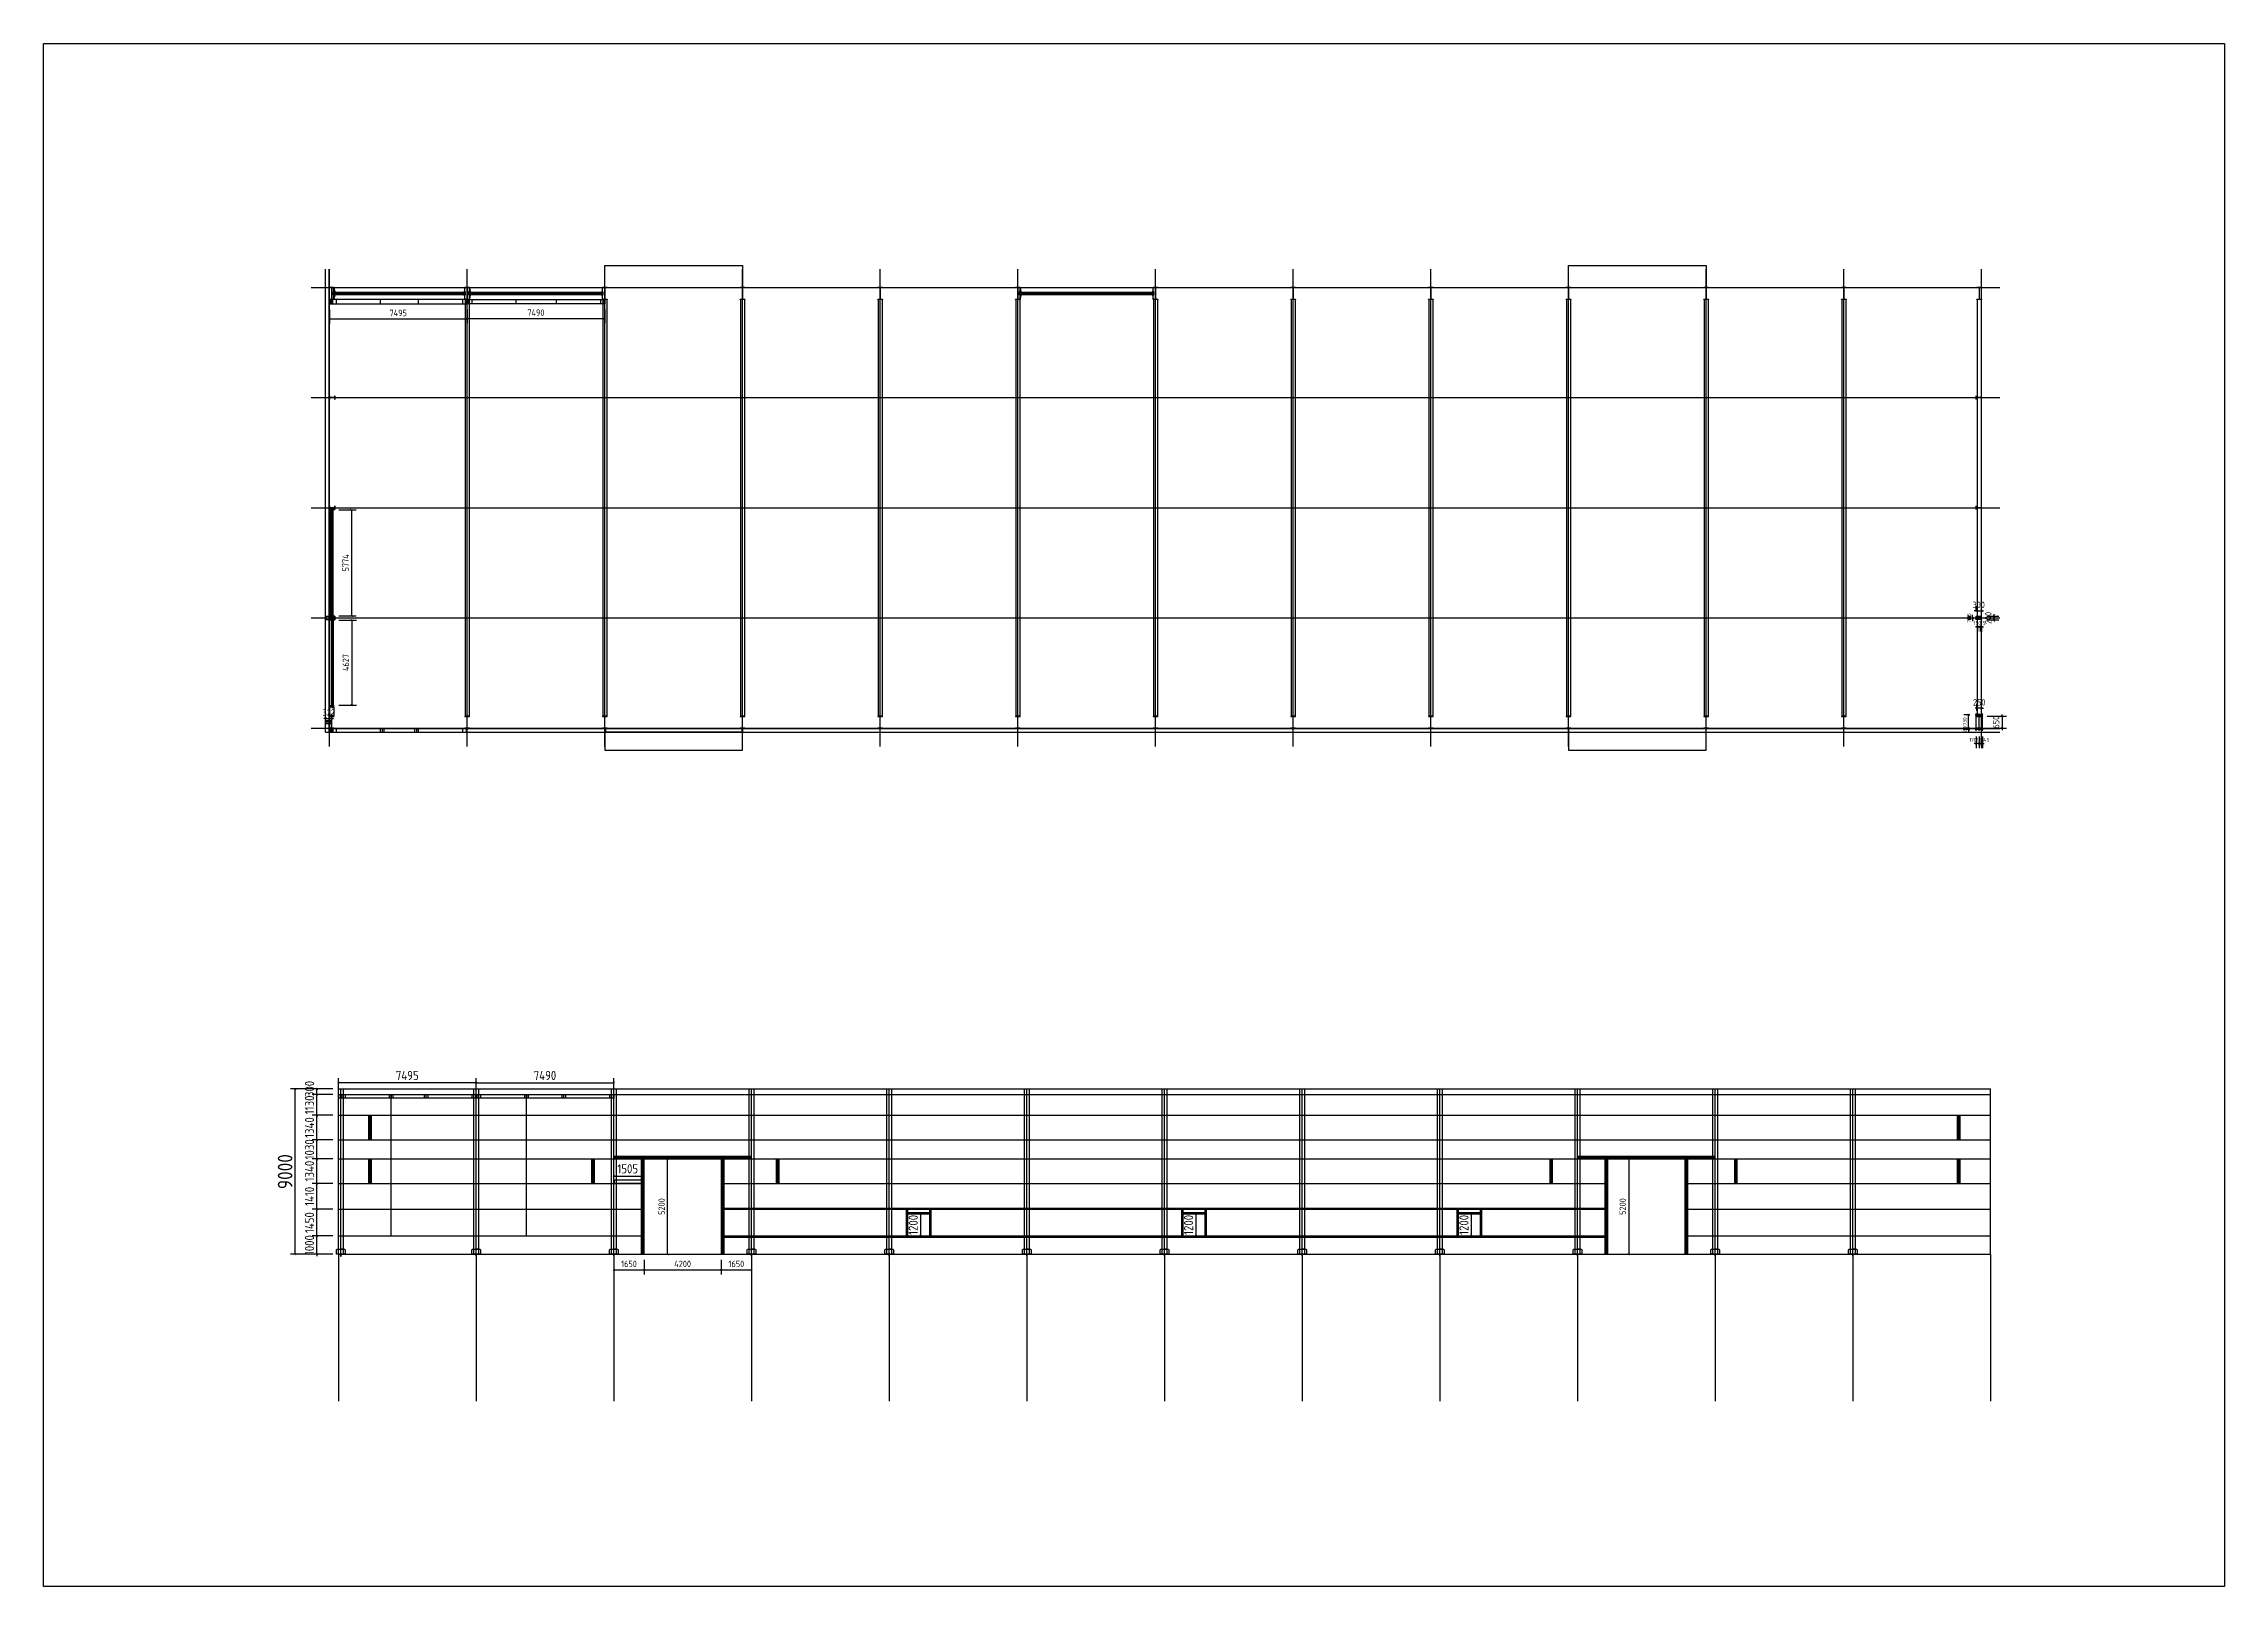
# Model space of a CAD drawing. Extents: x 411778 to 673094, y -11605 to 324395.
# Drawn here: x 524594 to 643394, y -11605 to 72395 of the extents above; entities that cross this region are included whole.
import ezdxf

# ---------------------------------------------------------------- set-up
doc = ezdxf.new("R2010")
doc.units = 0
doc.header["$LTSCALE"] = 1000
doc.header["$MEASUREMENT"] = 0
doc.layers.add('AXIS', color=3, linetype='Continuous')
doc.layers.add('DOTE', color=1, linetype='Continuous')
doc.styles.get("Standard").update_dxf_attribs({"font": 'gbenor.shx', "bigfont": 'gbcbig.shx'})
doc.dimstyles.get("Standard").update_dxf_attribs({"dimscale": 100, "dimtxt": 3.5, "dimasz": 1, "dimexe": 2.5, "dimexo": 3, "dimgap": 1.5, "dimtad": 1, "dimdec": 0, "dimzin": 0, "dimdsep": 46, "dimtxsty": 'Standard', "dimblk": 'ARCHTICK', "dimcen": 0.09, "dimadec": 0, "dimazin": 0, "dimtfac": 1, "dimtdec": 0, "dimtix": 1, "dimtmove": 2, "dimatfit": 3, "dimfxl": 1, "dimtolj": 1, "dimtzin": 0, "dimarcsym": 0})

msp = doc.modelspace()

# ---------------------------------------------------------------- blocks, each defined once
blk = doc.blocks.new('_ArchTick')
at = {"color": 0, "linetype": 'ByBlock', "const_width": 0.4}
blk.add_lwpolyline([(-0.5, -0.5), (0.5, 0.5)], dxfattribs=at)
blk = doc.blocks.new('*D155')
at = {"color": 0, "lineweight": -2}
for p, q in [((630162.5, 34672.5), (630162.5, 34037.5)), ((630207.5, 34672.5), (630207.5, 34037.5)), ((630162.5, 34287.5), (630062.5, 34287.5)), ((630207.5, 34287.5), (630162.5, 34287.5)), ((630207.5, 34287.5), (630307.5, 34287.5))]:
    blk.add_line(p, q, dxfattribs=at)
at = {"layer": 'Defpoints', "color": 0}
for p in [(630162.5, 34972.5), (630207.5, 34972.5), (630162.5, 34287.5)]:
    blk.add_point(p, dxfattribs=at)
at = {"color": 0, "lineweight": -2, "xscale": 100, "yscale": 100, "zscale": 100}
blk.add_blockref('_ArchTick', (630162.5, 34287.5), dxfattribs=at)
at = {"color": 0, "lineweight": -2, "xscale": 100, "yscale": 100, "zscale": 100, "rotation": 180}
blk.add_blockref('_ArchTick', (630207.5, 34287.5), dxfattribs=at)
at = {"color": 0, "insert": (630430.5, 34487.5), "char_height": 200, "attachment_point": 5}
blk.add_mtext('\\A1;45', dxfattribs=at)
blk = doc.blocks.new('*D156')
at = {"color": 0, "lineweight": -2}
for p, q in [((630037.5, 34672.5), (630037.5, 34037.5)), ((630162.5, 34672.5), (630162.5, 34037.5)), ((630037.5, 34287.5), (629937.5, 34287.5)), ((630162.5, 34287.5), (630037.5, 34287.5)), ((630162.5, 34287.5), (630262.5, 34287.5))]:
    blk.add_line(p, q, dxfattribs=at)
at = {"layer": 'Defpoints', "color": 0}
for p in [(630037.5, 34972.5), (630162.5, 34972.5), (630037.5, 34287.5)]:
    blk.add_point(p, dxfattribs=at)
at = {"color": 0, "lineweight": -2, "xscale": 100, "yscale": 100, "zscale": 100}
blk.add_blockref('_ArchTick', (630037.5, 34287.5), dxfattribs=at)
at = {"color": 0, "lineweight": -2, "xscale": 100, "yscale": 100, "zscale": 100, "rotation": 180}
blk.add_blockref('_ArchTick', (630162.5, 34287.5), dxfattribs=at)
at = {"color": 0, "insert": (630100, 34487.5), "char_height": 200, "attachment_point": 5}
blk.add_mtext('\\A1;125', dxfattribs=at)
blk = doc.blocks.new('*D157')
at = {"color": 0, "lineweight": -2}
for p, q in [((629867.5, 34672.5), (629867.5, 34037.5)), ((630037.5, 34672.5), (630037.5, 34037.5)), ((629867.5, 34287.5), (629767.5, 34287.5)), ((630037.5, 34287.5), (629867.5, 34287.5)), ((630037.5, 34287.5), (630137.5, 34287.5))]:
    blk.add_line(p, q, dxfattribs=at)
at = {"layer": 'Defpoints', "color": 0}
for p in [(629867.5, 34972.5), (630037.5, 34972.5), (629867.5, 34287.5)]:
    blk.add_point(p, dxfattribs=at)
at = {"color": 0, "lineweight": -2, "xscale": 100, "yscale": 100, "zscale": 100}
blk.add_blockref('_ArchTick', (629867.5, 34287.5), dxfattribs=at)
at = {"color": 0, "lineweight": -2, "xscale": 100, "yscale": 100, "zscale": 100, "rotation": 180}
blk.add_blockref('_ArchTick', (630037.5, 34287.5), dxfattribs=at)
at = {"color": 0, "insert": (629688.5, 34487.5), "char_height": 200, "attachment_point": 5}
blk.add_mtext('\\A1;170', dxfattribs=at)
blk = doc.blocks.new('*D158')
at = {"color": 0, "lineweight": -2}
for p, q in [((629532.5, 35122.5), (629208.5, 35122.5)), ((629532.5, 35042.5), (629208.5, 35042.5)), ((629458.5, 35122.5), (629458.5, 35222.5)), ((629458.5, 35042.5), (629458.5, 35122.5)), ((629458.5, 35042.5), (629458.5, 34942.5))]:
    blk.add_line(p, q, dxfattribs=at)
at = {"layer": 'Defpoints', "color": 0}
for p in [(629458.5, 35122.5), (629832.5, 35122.5), (629832.5, 35042.5)]:
    blk.add_point(p, dxfattribs=at)
at = {"color": 0, "lineweight": -2, "xscale": 100, "yscale": 100, "zscale": 100}
for p, rotation in [((629458.5, 35122.5), 270), ((629458.5, 35042.5), 90)]:
    blk.add_blockref('_ArchTick', p, dxfattribs=dict(at, rotation=rotation))
at = {"color": 0, "insert": (629258.5, 35082.5), "char_height": 200, "attachment_point": 5, "rotation": 90}
blk.add_mtext('\\A1;80', dxfattribs=at)
blk = doc.blocks.new('*D159')
at = {"color": 0, "lineweight": -2}
for p, q in [((629532.5, 35852.5), (629208.5, 35852.5)), ((629458.5, 35122.5), (629458.5, 35852.5)), ((629532.5, 35122.5), (629208.5, 35122.5))]:
    blk.add_line(p, q, dxfattribs=at)
at = {"layer": 'Defpoints', "color": 0}
for p in [(629458.5, 35852.5), (629832.5, 35852.5), (629832.5, 35122.5)]:
    blk.add_point(p, dxfattribs=at)
at = {"color": 0, "lineweight": -2, "xscale": 100, "yscale": 100, "zscale": 100}
for p, rotation in [((629458.5, 35852.5), 90), ((629458.5, 35122.5), 270)]:
    blk.add_blockref('_ArchTick', p, dxfattribs=dict(at, rotation=rotation))
at = {"color": 0, "insert": (629258.5, 35487.5), "char_height": 200, "attachment_point": 5, "rotation": 90}
blk.add_mtext('\\A1;730', dxfattribs=at)
blk = doc.blocks.new('*D160')
at = {"color": 0, "lineweight": -2}
for p, q in [((629937.5, 40643.5), (629837.5, 40643.5)), ((629937.5, 40714.5), (629937.5, 40393.5)), ((629937.5, 40643.5), (630087.5, 40643.5)), ((630087.5, 40714.5), (630087.5, 40393.5)), ((630087.5, 40643.5), (630187.5, 40643.5))]:
    blk.add_line(p, q, dxfattribs=at)
at = {"layer": 'Defpoints', "color": 0}
for p in [(629937.5, 41014.5), (630087.5, 41014.5), (630087.5, 40643.5)]:
    blk.add_point(p, dxfattribs=at)
at = {"color": 0, "lineweight": -2, "xscale": 100, "yscale": 100, "zscale": 100}
blk.add_blockref('_ArchTick', (629937.5, 40643.5), dxfattribs=at)
at = {"color": 0, "lineweight": -2, "xscale": 100, "yscale": 100, "zscale": 100, "rotation": 180}
blk.add_blockref('_ArchTick', (630087.5, 40643.5), dxfattribs=at)
at = {"color": 0, "insert": (629932.5, 40843.5), "char_height": 200, "attachment_point": 5}
blk.add_mtext('\\A1;150', dxfattribs=at)
blk = doc.blocks.new('*D161')
at = {"color": 0, "lineweight": -2}
for p, q in [((630087.5, 40643.5), (629987.5, 40643.5)), ((630087.5, 40714.5), (630087.5, 40393.5)), ((630087.5, 40643.5), (630162.5, 40643.5)), ((630162.5, 40643.5), (630262.5, 40643.5)), ((630162.5, 40607), (630162.5, 40393.5))]:
    blk.add_line(p, q, dxfattribs=at)
at = {"layer": 'Defpoints', "color": 0}
for p in [(630087.5, 41014.5), (630162.5, 40907), (630162.5, 40643.5)]:
    blk.add_point(p, dxfattribs=at)
at = {"color": 0, "lineweight": -2, "xscale": 100, "yscale": 100, "zscale": 100}
blk.add_blockref('_ArchTick', (630087.5, 40643.5), dxfattribs=at)
at = {"color": 0, "lineweight": -2, "xscale": 100, "yscale": 100, "zscale": 100, "rotation": 180}
blk.add_blockref('_ArchTick', (630162.5, 40643.5), dxfattribs=at)
at = {"color": 0, "insert": (630230, 40843.5), "char_height": 200, "attachment_point": 5}
blk.add_mtext('\\A1;75', dxfattribs=at)
blk = doc.blocks.new('*D162')
at = {"color": 0, "lineweight": -2}
for p, q in [((629572.5, 41122.5), (629426, 41122.5)), ((629572.5, 41047.5), (629426, 41047.5)), ((629676, 41122.5), (629676, 41222.5)), ((629676, 41047.5), (629676, 41122.5)), ((629676, 41047.5), (629676, 40947.5))]:
    blk.add_line(p, q, dxfattribs=at)
at = {"layer": 'Defpoints', "color": 0}
for p in [(629676, 41122.5), (629872.5, 41122.5), (629872.5, 41047.5)]:
    blk.add_point(p, dxfattribs=at)
at = {"color": 0, "lineweight": -2, "xscale": 100, "yscale": 100, "zscale": 100}
for p, rotation in [((629676, 41122.5), 270), ((629676, 41047.5), 90)]:
    blk.add_blockref('_ArchTick', p, dxfattribs=dict(at, rotation=rotation))
at = {"color": 0, "insert": (629476, 41023.5), "char_height": 200, "attachment_point": 5, "rotation": 90}
blk.add_mtext('\\A1;75', dxfattribs=at)
blk = doc.blocks.new('*D163')
at = {"color": 0, "lineweight": -2}
for p, q in [((629572.5, 41197.5), (629426, 41197.5)), ((629572.5, 41122.5), (629426, 41122.5)), ((629676, 41197.5), (629676, 41297.5)), ((629676, 41122.5), (629676, 41197.5)), ((629676, 41122.5), (629676, 41022.5))]:
    blk.add_line(p, q, dxfattribs=at)
at = {"layer": 'Defpoints', "color": 0}
for p in [(629676, 41197.5), (629872.5, 41197.5), (629872.5, 41122.5)]:
    blk.add_point(p, dxfattribs=at)
at = {"color": 0, "lineweight": -2, "xscale": 100, "yscale": 100, "zscale": 100}
for p, rotation in [((629676, 41197.5), 270), ((629676, 41122.5), 90)]:
    blk.add_blockref('_ArchTick', p, dxfattribs=dict(at, rotation=rotation))
at = {"color": 0, "insert": (629476, 41223.5), "char_height": 200, "attachment_point": 5, "rotation": 90}
blk.add_mtext('\\A1;75', dxfattribs=at)
blk = doc.blocks.new('*D566')
at = {"color": 0, "lineweight": -2}
for p, q in [((539962.5, 35653), (539862.5, 35653)), ((539962.5, 35827.5), (539962.5, 35903)), ((539962.5, 35653), (540284.5, 35653)), ((540284.5, 35827.5), (540284.5, 35903)), ((540284.5, 35653), (540384.5, 35653))]:
    blk.add_line(p, q, dxfattribs=at)
at = {"layer": 'Defpoints', "color": 0}
for p in [(540284.5, 35653), (539962.5, 35527.5), (540284.5, 35527.5)]:
    blk.add_point(p, dxfattribs=at)
at = {"color": 0, "lineweight": -2, "xscale": 100, "yscale": 100, "zscale": 100}
blk.add_blockref('_ArchTick', (539962.5, 35653), dxfattribs=at)
at = {"color": 0, "lineweight": -2, "xscale": 100, "yscale": 100, "zscale": 100, "rotation": 180}
blk.add_blockref('_ArchTick', (540284.5, 35653), dxfattribs=at)
at = {"color": 0, "insert": (540123.5, 35978), "char_height": 350, "attachment_point": 5}
blk.add_mtext('\\A1;322', dxfattribs=at)
blk = doc.blocks.new('*D1427')
at = {"color": 3, "lineweight": -2}
for p, q in [((540356.5, 15476.5), (538048, 15476.5)), ((538298, 6476.5), (538298, 15476.5)), ((540356.5, 6476.5), (538048, 6476.5))]:
    blk.add_line(p, q, dxfattribs=at)
at = {"layer": 'Defpoints', "color": 0}
for p in [(538298, 15476.5), (540656.5, 15476.5), (540656.5, 6476.5)]:
    blk.add_point(p, dxfattribs=at)
at = {"color": 3, "lineweight": -2, "xscale": 100, "yscale": 100, "zscale": 100}
for p, rotation in [((538298, 15476.5), 90), ((538298, 6476.5), 270)]:
    blk.add_blockref('_ArchTick', p, dxfattribs=dict(at, rotation=rotation))
at = {"color": 0, "insert": (537748, 10976.5), "char_height": 800, "attachment_point": 5, "rotation": 90}
blk.add_mtext('\\A1;9000', dxfattribs=at)
blk = doc.blocks.new('*D1428')
at = {"color": 3, "lineweight": -2}
for p, q in [((540356.5, 7476.5), (539228, 7476.5)), ((539478, 7476.5), (539478, 7576.5)), ((539478, 6476.5), (539478, 7476.5)), ((540356.5, 6476.5), (539228, 6476.5)), ((539478, 6476.5), (539478, 6376.5))]:
    blk.add_line(p, q, dxfattribs=at)
at = {"layer": 'Defpoints', "color": 0}
for p in [(539478, 7476.5), (540656.5, 7476.5), (540656.5, 6476.5)]:
    blk.add_point(p, dxfattribs=at)
at = {"color": 3, "lineweight": -2, "xscale": 100, "yscale": 100, "zscale": 100}
for p, rotation in [((539478, 7476.5), 270), ((539478, 6476.5), 90)]:
    blk.add_blockref('_ArchTick', p, dxfattribs=dict(at, rotation=rotation))
at = {"color": 0, "insert": (539078, 6976.5), "char_height": 500, "attachment_point": 5, "rotation": 90}
blk.add_mtext('\\A1;1000', dxfattribs=at)
blk = doc.blocks.new('*D1429')
at = {"color": 3, "lineweight": -2}
for p, q in [((540356.5, 8926.5), (539228, 8926.5)), ((539478, 7476.5), (539478, 8926.5)), ((540356.5, 7476.5), (539228, 7476.5))]:
    blk.add_line(p, q, dxfattribs=at)
at = {"layer": 'Defpoints', "color": 0}
for p in [(539478, 8926.5), (540656.5, 8926.5), (540656.5, 7476.5)]:
    blk.add_point(p, dxfattribs=at)
at = {"color": 3, "lineweight": -2, "xscale": 100, "yscale": 100, "zscale": 100}
for p, rotation in [((539478, 8926.5), 90), ((539478, 7476.5), 270)]:
    blk.add_blockref('_ArchTick', p, dxfattribs=dict(at, rotation=rotation))
at = {"color": 0, "insert": (539078, 8201.5), "char_height": 500, "attachment_point": 5, "rotation": 90}
blk.add_mtext('\\A1;1450', dxfattribs=at)
blk = doc.blocks.new('*D1430')
at = {"color": 3, "lineweight": -2}
for p, q in [((540356.5, 10336.5), (539228, 10336.5)), ((539478, 8926.5), (539478, 10336.5)), ((540356.5, 8926.5), (539228, 8926.5))]:
    blk.add_line(p, q, dxfattribs=at)
at = {"layer": 'Defpoints', "color": 0}
for p in [(539478, 10336.5), (540656.5, 10336.5), (540656.5, 8926.5)]:
    blk.add_point(p, dxfattribs=at)
at = {"color": 3, "lineweight": -2, "xscale": 100, "yscale": 100, "zscale": 100}
for p, rotation in [((539478, 10336.5), 90), ((539478, 8926.5), 270)]:
    blk.add_blockref('_ArchTick', p, dxfattribs=dict(at, rotation=rotation))
at = {"color": 0, "insert": (539078, 9631.5), "char_height": 500, "attachment_point": 5, "rotation": 90}
blk.add_mtext('\\A1;1410', dxfattribs=at)
blk = doc.blocks.new('*D1431')
at = {"color": 3, "lineweight": -2}
for p, q in [((540356.5, 11676.5), (539228, 11676.5)), ((539478, 10336.5), (539478, 11676.5)), ((540356.5, 10336.5), (539228, 10336.5))]:
    blk.add_line(p, q, dxfattribs=at)
at = {"layer": 'Defpoints', "color": 0}
for p in [(539478, 11676.5), (540656.5, 11676.5), (540656.5, 10336.5)]:
    blk.add_point(p, dxfattribs=at)
at = {"color": 3, "lineweight": -2, "xscale": 100, "yscale": 100, "zscale": 100}
for p, rotation in [((539478, 11676.5), 90), ((539478, 10336.5), 270)]:
    blk.add_blockref('_ArchTick', p, dxfattribs=dict(at, rotation=rotation))
at = {"color": 0, "insert": (539078, 11006.5), "char_height": 500, "attachment_point": 5, "rotation": 90}
blk.add_mtext('\\A1;1340', dxfattribs=at)
blk = doc.blocks.new('*D1432')
at = {"color": 3, "lineweight": -2}
for p, q in [((540356.5, 12706.5), (539228, 12706.5)), ((539478, 12706.5), (539478, 12806.5)), ((539478, 11676.5), (539478, 12706.5)), ((540356.5, 11676.5), (539228, 11676.5)), ((539478, 11676.5), (539478, 11576.5))]:
    blk.add_line(p, q, dxfattribs=at)
at = {"layer": 'Defpoints', "color": 0}
for p in [(539478, 12706.5), (540656.5, 12706.5), (540656.5, 11676.5)]:
    blk.add_point(p, dxfattribs=at)
at = {"color": 3, "lineweight": -2, "xscale": 100, "yscale": 100, "zscale": 100}
for p, rotation in [((539478, 12706.5), 270), ((539478, 11676.5), 90)]:
    blk.add_blockref('_ArchTick', p, dxfattribs=dict(at, rotation=rotation))
at = {"color": 0, "insert": (539078, 12191.5), "char_height": 500, "attachment_point": 5, "rotation": 90}
blk.add_mtext('\\A1;1030', dxfattribs=at)
blk = doc.blocks.new('*D1433')
at = {"color": 3, "lineweight": -2}
for p, q in [((540356.5, 14046.5), (539228, 14046.5)), ((539478, 12706.5), (539478, 14046.5)), ((540356.5, 12706.5), (539228, 12706.5))]:
    blk.add_line(p, q, dxfattribs=at)
at = {"layer": 'Defpoints', "color": 0}
for p in [(539478, 14046.5), (540656.5, 14046.5), (540656.5, 12706.5)]:
    blk.add_point(p, dxfattribs=at)
at = {"color": 3, "lineweight": -2, "xscale": 100, "yscale": 100, "zscale": 100}
for p, rotation in [((539478, 14046.5), 90), ((539478, 12706.5), 270)]:
    blk.add_blockref('_ArchTick', p, dxfattribs=dict(at, rotation=rotation))
at = {"color": 0, "insert": (539078, 13376.5), "char_height": 500, "attachment_point": 5, "rotation": 90}
blk.add_mtext('\\A1;1340', dxfattribs=at)
blk = doc.blocks.new('*D1434')
at = {"color": 3, "lineweight": -2}
for p, q in [((540356.5, 15176.5), (539228, 15176.5)), ((539478, 15176.5), (539478, 15276.5)), ((539478, 14046.5), (539478, 15176.5)), ((540356.5, 14046.5), (539228, 14046.5)), ((539478, 14046.5), (539478, 13946.5))]:
    blk.add_line(p, q, dxfattribs=at)
at = {"layer": 'Defpoints', "color": 0}
for p in [(539478, 15176.5), (540656.5, 15176.5), (540656.5, 14046.5)]:
    blk.add_point(p, dxfattribs=at)
at = {"color": 3, "lineweight": -2, "xscale": 100, "yscale": 100, "zscale": 100}
for p, rotation in [((539478, 15176.5), 270), ((539478, 14046.5), 90)]:
    blk.add_blockref('_ArchTick', p, dxfattribs=dict(at, rotation=rotation))
at = {"color": 0, "insert": (539078, 14611.5), "char_height": 500, "attachment_point": 5, "rotation": 90}
blk.add_mtext('\\A1;1130', dxfattribs=at)
blk = doc.blocks.new('*D1435')
at = {"color": 3, "lineweight": -2}
for p, q in [((540356.5, 15476.5), (539228, 15476.5)), ((539478, 15176.5), (539478, 15476.5)), ((540356.5, 15176.5), (539228, 15176.5))]:
    blk.add_line(p, q, dxfattribs=at)
at = {"layer": 'Defpoints', "color": 0}
for p in [(539478, 15476.5), (540656.5, 15476.5), (540656.5, 15176.5)]:
    blk.add_point(p, dxfattribs=at)
at = {"color": 3, "lineweight": -2, "xscale": 100, "yscale": 100, "zscale": 100}
for p, rotation in [((539478, 15476.5), 90), ((539478, 15176.5), 270)]:
    blk.add_blockref('_ArchTick', p, dxfattribs=dict(at, rotation=rotation))
at = {"color": 0, "insert": (539078, 15476.5), "char_height": 500, "attachment_point": 5, "rotation": 90}
blk.add_mtext('\\A1;300', dxfattribs=at)
blk = doc.blocks.new('*D1449')
at = {"color": 0, "lineweight": -2}
for p, q in [((555656.5, 6176.5), (555656.5, 5376.5)), ((557306.5, 6176.5), (557306.5, 5376.5)), ((555656.5, 5626.5), (557306.5, 5626.5))]:
    blk.add_line(p, q, dxfattribs=at)
at = {"layer": 'Defpoints', "color": 0}
for p in [(555656.5, 6476.5), (557306.5, 6476.5), (557306.5, 5626.5)]:
    blk.add_point(p, dxfattribs=at)
at = {"color": 0, "lineweight": -2, "xscale": 100, "yscale": 100, "zscale": 100, "rotation": 180}
blk.add_blockref('_ArchTick', (555656.5, 5626.5), dxfattribs=at)
at = {"color": 0, "lineweight": -2, "xscale": 100, "yscale": 100, "zscale": 100}
blk.add_blockref('_ArchTick', (557306.5, 5626.5), dxfattribs=at)
at = {"color": 0, "insert": (556481.5, 5951.5), "char_height": 350, "attachment_point": 5}
blk.add_mtext('\\A1;1650', dxfattribs=at)
blk = doc.blocks.new('*D1450')
at = {"color": 0, "lineweight": -2}
for p, q in [((557306.5, 6176.5), (557306.5, 5376.5)), ((561506.5, 6176.5), (561506.5, 5376.5)), ((557306.5, 5626.5), (561506.5, 5626.5))]:
    blk.add_line(p, q, dxfattribs=at)
at = {"layer": 'Defpoints', "color": 0}
for p in [(557306.5, 6476.5), (561506.5, 6476.5), (561506.5, 5626.5)]:
    blk.add_point(p, dxfattribs=at)
at = {"color": 0, "lineweight": -2, "xscale": 100, "yscale": 100, "zscale": 100, "rotation": 180}
blk.add_blockref('_ArchTick', (557306.5, 5626.5), dxfattribs=at)
at = {"color": 0, "lineweight": -2, "xscale": 100, "yscale": 100, "zscale": 100}
blk.add_blockref('_ArchTick', (561506.5, 5626.5), dxfattribs=at)
at = {"color": 0, "insert": (559406.5, 5951.5), "char_height": 350, "attachment_point": 5}
blk.add_mtext('\\A1;4200', dxfattribs=at)
blk = doc.blocks.new('*D1451')
at = {"color": 0, "lineweight": -2}
for p, q in [((561506.5, 6176.5), (561506.5, 5376.5)), ((563156.5, 6176.5), (563156.5, 5376.5)), ((561506.5, 5626.5), (563156.5, 5626.5))]:
    blk.add_line(p, q, dxfattribs=at)
at = {"layer": 'Defpoints', "color": 0}
for p in [(561506.5, 6476.5), (563156.5, 6476.5), (563156.5, 5626.5)]:
    blk.add_point(p, dxfattribs=at)
at = {"color": 0, "lineweight": -2, "xscale": 100, "yscale": 100, "zscale": 100, "rotation": 180}
blk.add_blockref('_ArchTick', (561506.5, 5626.5), dxfattribs=at)
at = {"color": 0, "lineweight": -2, "xscale": 100, "yscale": 100, "zscale": 100}
blk.add_blockref('_ArchTick', (563156.5, 5626.5), dxfattribs=at)
at = {"color": 0, "insert": (562331.5, 5951.5), "char_height": 350, "attachment_point": 5}
blk.add_mtext('\\A1;1650', dxfattribs=at)
blk = doc.blocks.new('*D1589')
at = {"color": 3, "lineweight": -2}
for p, q in [((555661.5, 10836.5), (555661.5, 10982.5)), ((555661.5, 10732.5), (557166.5, 10732.5)), ((557166.5, 10836.5), (557166.5, 10982.5))]:
    blk.add_line(p, q, dxfattribs=at)
at = {"layer": 'Defpoints', "color": 0}
for p in [(557166.5, 10732.5), (555661.5, 10536.5), (557166.5, 10536.5)]:
    blk.add_point(p, dxfattribs=at)
at = {"color": 3, "lineweight": -2, "xscale": 100, "yscale": 100, "zscale": 100, "rotation": 180}
blk.add_blockref('_ArchTick', (555661.5, 10732.5), dxfattribs=at)
at = {"color": 3, "lineweight": -2, "xscale": 100, "yscale": 100, "zscale": 100}
blk.add_blockref('_ArchTick', (557166.5, 10732.5), dxfattribs=at)
at = {"color": 0, "insert": (556414, 11132.5), "char_height": 500, "attachment_point": 5}
blk.add_mtext('\\A1;1505', dxfattribs=at)
blk = doc.blocks.new('*D1590')
at = {"color": 3, "lineweight": -2}
for p, q in [((548161.5, 15476.5), (548161.5, 16064)), ((548161.5, 15814), (555651.5, 15814)), ((555651.5, 15476.5), (555651.5, 16064))]:
    blk.add_line(p, q, dxfattribs=at)
at = {"layer": 'Defpoints', "color": 0}
for p in [(555651.5, 15814), (548161.5, 15176.5), (555651.5, 15176.5)]:
    blk.add_point(p, dxfattribs=at)
at = {"color": 3, "lineweight": -2, "xscale": 100, "yscale": 100, "zscale": 100, "rotation": 180}
blk.add_blockref('_ArchTick', (548161.5, 15814), dxfattribs=at)
at = {"color": 3, "lineweight": -2, "xscale": 100, "yscale": 100, "zscale": 100}
blk.add_blockref('_ArchTick', (555651.5, 15814), dxfattribs=at)
at = {"color": 0, "insert": (551906.5, 16214), "char_height": 500, "attachment_point": 5}
blk.add_mtext('\\A1;7490', dxfattribs=at)
blk = doc.blocks.new('*D1591')
at = {"color": 3, "lineweight": -2}
for p, q in [((540656.5, 15476.5), (540656.5, 16064)), ((548151.5, 15814), (540656.5, 15814)), ((548151.5, 15476.5), (548151.5, 16064))]:
    blk.add_line(p, q, dxfattribs=at)
at = {"layer": 'Defpoints', "color": 0}
for p in [(540656.5, 15814), (540656.5, 15176.5), (548151.5, 15176.5)]:
    blk.add_point(p, dxfattribs=at)
at = {"color": 3, "lineweight": -2, "xscale": 100, "yscale": 100, "zscale": 100, "rotation": 180}
blk.add_blockref('_ArchTick', (540656.5, 15814), dxfattribs=at)
at = {"color": 3, "lineweight": -2, "xscale": 100, "yscale": 100, "zscale": 100}
blk.add_blockref('_ArchTick', (548151.5, 15814), dxfattribs=at)
at = {"color": 0, "insert": (544404, 16214), "char_height": 500, "attachment_point": 5}
blk.add_mtext('\\A1;7495', dxfattribs=at)
blk = doc.blocks.new('*D1948')
at = {"color": 0, "lineweight": -2}
for p, q in [((540669.5, 47009.5), (541623, 47009.5)), ((541373, 47009.5), (541373, 41235.5)), ((540669.5, 41235.5), (541623, 41235.5))]:
    blk.add_line(p, q, dxfattribs=at)
at = {"layer": 'Defpoints', "color": 0}
for p in [(540369.5, 47009.5), (540369.5, 41235.5), (541373, 41235.5)]:
    blk.add_point(p, dxfattribs=at)
at = {"color": 0, "lineweight": -2, "xscale": 100, "yscale": 100, "zscale": 100}
for p, rotation in [((541373, 47009.5), 90), ((541373, 41235.5), 270)]:
    blk.add_blockref('_ArchTick', p, dxfattribs=dict(at, rotation=rotation))
at = {"color": 0, "insert": (541048, 44122.5), "char_height": 350, "attachment_point": 5, "rotation": 90}
blk.add_mtext('\\A1;5774', dxfattribs=at)
blk = doc.blocks.new('*D2147')
at = {"color": 0, "lineweight": -2}
for p, q in [((540669.5, 41009.5), (541634.5, 41009.5)), ((541384.5, 41009.5), (541384.5, 36382.5)), ((540669.5, 36382.5), (541634.5, 36382.5))]:
    blk.add_line(p, q, dxfattribs=at)
at = {"layer": 'Defpoints', "color": 0}
for p in [(540369.5, 41009.5), (540369.5, 36382.5), (541384.5, 36382.5)]:
    blk.add_point(p, dxfattribs=at)
at = {"color": 0, "lineweight": -2, "xscale": 100, "yscale": 100, "zscale": 100}
for p, rotation in [((541384.5, 41009.5), 90), ((541384.5, 36382.5), 270)]:
    blk.add_blockref('_ArchTick', p, dxfattribs=dict(at, rotation=rotation))
at = {"color": 0, "insert": (541059.5, 38696), "char_height": 350, "attachment_point": 5, "rotation": 90}
blk.add_mtext('\\A1;4627', dxfattribs=at)
blk = doc.blocks.new('*D2148')
at = {"color": 0, "lineweight": -2}
for p, q in [((540162.5, 57922.5), (540162.5, 57154.5)), ((540162.5, 57404.5), (547657.5, 57404.5)), ((547657.5, 57922.5), (547657.5, 57154.5))]:
    blk.add_line(p, q, dxfattribs=at)
at = {"layer": 'Defpoints', "color": 0}
for p in [(540162.5, 58222.5), (547657.5, 58222.5), (547657.5, 57404.5)]:
    blk.add_point(p, dxfattribs=at)
at = {"color": 0, "lineweight": -2, "xscale": 100, "yscale": 100, "zscale": 100, "rotation": 180}
blk.add_blockref('_ArchTick', (540162.5, 57404.5), dxfattribs=at)
at = {"color": 0, "lineweight": -2, "xscale": 100, "yscale": 100, "zscale": 100}
blk.add_blockref('_ArchTick', (547657.5, 57404.5), dxfattribs=at)
at = {"color": 0, "insert": (543910, 57729.5), "char_height": 350, "attachment_point": 5}
blk.add_mtext('\\A1;7495', dxfattribs=at)
blk = doc.blocks.new('*D2149')
at = {"color": 0, "lineweight": -2}
for p, q in [((547667.5, 57922.5), (547667.5, 57173)), ((547667.5, 57423), (555157.5, 57423)), ((555157.5, 57922.5), (555157.5, 57173))]:
    blk.add_line(p, q, dxfattribs=at)
at = {"layer": 'Defpoints', "color": 0}
for p in [(547667.5, 58222.5), (555157.5, 58222.5), (555157.5, 57423)]:
    blk.add_point(p, dxfattribs=at)
at = {"color": 0, "lineweight": -2, "xscale": 100, "yscale": 100, "zscale": 100, "rotation": 180}
blk.add_blockref('_ArchTick', (547667.5, 57423), dxfattribs=at)
at = {"color": 0, "lineweight": -2, "xscale": 100, "yscale": 100, "zscale": 100}
blk.add_blockref('_ArchTick', (555157.5, 57423), dxfattribs=at)
at = {"color": 0, "insert": (551412.5, 57748), "char_height": 350, "attachment_point": 5}
blk.add_mtext('\\A1;7490', dxfattribs=at)
blk = doc.blocks.new('*D2181')
at = {"color": 0, "lineweight": -2}
for p, q in [((557606.5, 11676.5), (558837.5, 11676.5)), ((558587.5, 6476.5), (558587.5, 11676.5)), ((557606.5, 6476.5), (558837.5, 6476.5))]:
    blk.add_line(p, q, dxfattribs=at)
at = {"layer": 'Defpoints', "color": 0}
for p in [(557306.5, 11676.5), (558587.5, 11676.5), (557306.5, 6476.5)]:
    blk.add_point(p, dxfattribs=at)
at = {"color": 0, "lineweight": -2, "xscale": 100, "yscale": 100, "zscale": 100}
for p, rotation in [((558587.5, 11676.5), 90), ((558587.5, 6476.5), 270)]:
    blk.add_blockref('_ArchTick', p, dxfattribs=dict(at, rotation=rotation))
at = {"color": 0, "insert": (558262.5, 9076.5), "char_height": 350, "attachment_point": 5, "rotation": 90}
blk.add_mtext('\\A1;5200', dxfattribs=at)
blk = doc.blocks.new('*D2182')
at = {"color": 0, "lineweight": -2}
for p, q in [((610106.5, 11676.5), (611192, 11676.5)), ((610942, 11676.5), (610942, 6476.5)), ((610106.5, 6476.5), (611192, 6476.5))]:
    blk.add_line(p, q, dxfattribs=at)
at = {"layer": 'Defpoints', "color": 0}
for p in [(609806.5, 11676.5), (609806.5, 6476.5), (610942, 6476.5)]:
    blk.add_point(p, dxfattribs=at)
at = {"color": 0, "lineweight": -2, "xscale": 100, "yscale": 100, "zscale": 100}
for p, rotation in [((610942, 11676.5), 90), ((610942, 6476.5), 270)]:
    blk.add_blockref('_ArchTick', p, dxfattribs=dict(at, rotation=rotation))
at = {"color": 0, "insert": (610617, 9076.5), "char_height": 350, "attachment_point": 5, "rotation": 90}
blk.add_mtext('\\A1;5200', dxfattribs=at)
blk = doc.blocks.new('*D2263')
at = {"color": 3, "lineweight": -2}
for p, q in [((572211, 8676.5), (572617, 8676.5)), ((572367, 8676.5), (572367, 8776.5)), ((572367, 8676.5), (572367, 7476.5)), ((572271, 7476.5), (572617, 7476.5)), ((572367, 7476.5), (572367, 7376.5))]:
    blk.add_line(p, q, dxfattribs=at)
at = {"layer": 'Defpoints', "color": 0}
for p in [(571911, 8676.5), (571971, 7476.5), (572367, 7476.5)]:
    blk.add_point(p, dxfattribs=at)
at = {"color": 3, "lineweight": -2, "xscale": 100, "yscale": 100, "zscale": 100}
for p, rotation in [((572367, 8676.5), 270), ((572367, 7476.5), 90)]:
    blk.add_blockref('_ArchTick', p, dxfattribs=dict(at, rotation=rotation))
at = {"color": 0, "insert": (571967, 8076.5), "char_height": 500, "attachment_point": 5, "rotation": 90}
blk.add_mtext('\\A1;1200', dxfattribs=at)
blk = doc.blocks.new('*D2264')
at = {"color": 3, "lineweight": -2}
for p, q in [((587211, 8676.5), (587617, 8676.5)), ((587367, 8676.5), (587367, 8776.5)), ((587367, 8676.5), (587367, 7476.5)), ((587271, 7476.5), (587617, 7476.5)), ((587367, 7476.5), (587367, 7376.5))]:
    blk.add_line(p, q, dxfattribs=at)
at = {"layer": 'Defpoints', "color": 0}
for p in [(586911, 8676.5), (586971, 7476.5), (587367, 7476.5)]:
    blk.add_point(p, dxfattribs=at)
at = {"color": 3, "lineweight": -2, "xscale": 100, "yscale": 100, "zscale": 100}
for p, rotation in [((587367, 8676.5), 270), ((587367, 7476.5), 90)]:
    blk.add_blockref('_ArchTick', p, dxfattribs=dict(at, rotation=rotation))
at = {"color": 0, "insert": (586967, 8076.5), "char_height": 500, "attachment_point": 5, "rotation": 90}
blk.add_mtext('\\A1;1200', dxfattribs=at)
blk = doc.blocks.new('*D2265')
at = {"color": 3, "lineweight": -2}
for p, q in [((602211, 8676.5), (602617, 8676.5)), ((602367, 8676.5), (602367, 8776.5)), ((602367, 8676.5), (602367, 7476.5)), ((602271, 7476.5), (602617, 7476.5)), ((602367, 7476.5), (602367, 7376.5))]:
    blk.add_line(p, q, dxfattribs=at)
at = {"layer": 'Defpoints', "color": 0}
for p in [(601911, 8676.5), (601971, 7476.5), (602367, 7476.5)]:
    blk.add_point(p, dxfattribs=at)
at = {"color": 3, "lineweight": -2, "xscale": 100, "yscale": 100, "zscale": 100}
for p, rotation in [((602367, 8676.5), 270), ((602367, 7476.5), 90)]:
    blk.add_blockref('_ArchTick', p, dxfattribs=dict(at, rotation=rotation))
at = {"color": 0, "insert": (601967, 8076.5), "char_height": 500, "attachment_point": 5, "rotation": 90}
blk.add_mtext('\\A1;1200', dxfattribs=at)
blk = doc.blocks.new('*D2304')
at = {"color": 0, "lineweight": -2}
for p, q in [((630462.5, 41222.5), (631106.5, 41222.5)), ((630462.5, 41022.5), (631106.5, 41022.5)), ((630856.5, 41222.5), (630856.5, 41322.5)), ((630856.5, 41022.5), (630856.5, 41222.5)), ((630856.5, 41022.5), (630856.5, 40922.5))]:
    blk.add_line(p, q, dxfattribs=at)
at = {"layer": 'Defpoints', "color": 0}
for p in [(630162.5, 41222.5), (630162.5, 41022.5), (630856.5, 41222.5)]:
    blk.add_point(p, dxfattribs=at)
at = {"color": 0, "lineweight": -2, "xscale": 100, "yscale": 100, "zscale": 100}
for p, rotation in [((630856.5, 41222.5), 270), ((630856.5, 41022.5), 90)]:
    blk.add_blockref('_ArchTick', p, dxfattribs=dict(at, rotation=rotation))
at = {"color": 0, "insert": (630531.5, 41122.5), "char_height": 350, "attachment_point": 5, "rotation": 90}
blk.add_mtext('\\A1;200', dxfattribs=at)
blk = doc.blocks.new('*D2305')
at = {"color": 0, "lineweight": -2}
for p, q in [((629862.5, 41522.5), (629862.5, 41763.5)), ((630162.5, 41522.5), (630162.5, 41763.5)), ((629862.5, 41513.5), (629762.5, 41513.5)), ((629862.5, 41513.5), (630162.5, 41513.5)), ((630162.5, 41513.5), (630262.5, 41513.5))]:
    blk.add_line(p, q, dxfattribs=at)
at = {"layer": 'Defpoints', "color": 0}
for p in [(629862.5, 41222.5), (630162.5, 41513.5), (630162.5, 41222.5)]:
    blk.add_point(p, dxfattribs=at)
at = {"color": 0, "lineweight": -2, "xscale": 100, "yscale": 100, "zscale": 100}
blk.add_blockref('_ArchTick', (629862.5, 41513.5), dxfattribs=at)
at = {"color": 0, "lineweight": -2, "xscale": 100, "yscale": 100, "zscale": 100, "rotation": 180}
blk.add_blockref('_ArchTick', (630162.5, 41513.5), dxfattribs=at)
at = {"color": 0, "insert": (630012.5, 41838.5), "char_height": 350, "attachment_point": 5}
blk.add_mtext('\\A1;300', dxfattribs=at)
blk = doc.blocks.new('*D2306')
at = {"color": 0, "lineweight": -2}
for p, q in [((630462.5, 35772.5), (631533, 35772.5)), ((631283, 35772.5), (631283, 35872.5)), ((631283, 35772.5), (631283, 35122.5)), ((630462.5, 35122.5), (631533, 35122.5)), ((631283, 35122.5), (631283, 35022.5))]:
    blk.add_line(p, q, dxfattribs=at)
at = {"layer": 'Defpoints', "color": 0}
for p in [(630162.5, 35772.5), (630162.5, 35122.5), (631283, 35122.5)]:
    blk.add_point(p, dxfattribs=at)
at = {"color": 0, "lineweight": -2, "xscale": 100, "yscale": 100, "zscale": 100}
for p, rotation in [((631283, 35772.5), 270), ((631283, 35122.5), 90)]:
    blk.add_blockref('_ArchTick', p, dxfattribs=dict(at, rotation=rotation))
at = {"color": 0, "insert": (630958, 35447.5), "char_height": 350, "attachment_point": 5, "rotation": 90}
blk.add_mtext('\\A1;650', dxfattribs=at)
blk = doc.blocks.new('*D2307')
at = {"color": 0, "lineweight": -2}
for p, q in [((629912.5, 36205.5), (629812.5, 36205.5)), ((629912.5, 36072.5), (629912.5, 36455.5)), ((630162.5, 36205.5), (629912.5, 36205.5)), ((630162.5, 36072.5), (630162.5, 36455.5)), ((630162.5, 36205.5), (630262.5, 36205.5))]:
    blk.add_line(p, q, dxfattribs=at)
at = {"layer": 'Defpoints', "color": 0}
for p in [(629912.5, 36205.5), (629912.5, 35772.5), (630162.5, 35772.5)]:
    blk.add_point(p, dxfattribs=at)
at = {"color": 0, "lineweight": -2, "xscale": 100, "yscale": 100, "zscale": 100}
blk.add_blockref('_ArchTick', (629912.5, 36205.5), dxfattribs=at)
at = {"color": 0, "lineweight": -2, "xscale": 100, "yscale": 100, "zscale": 100, "rotation": 180}
blk.add_blockref('_ArchTick', (630162.5, 36205.5), dxfattribs=at)
at = {"color": 0, "insert": (630037.5, 36530.5), "char_height": 350, "attachment_point": 5}
blk.add_mtext('\\A1;250', dxfattribs=at)

# ---------------------------------------------------------------- dimensions: what is measured, and where the dimension line sits
for p1, p2, distance, picture, middle in [((540162.5, 58222.5), (547657.5, 58222.5), -818, '*D2148', (543910, 57729.5)), ((547667.5, 58222.5), (555157.5, 58222.5), -799.5, '*D2149', (551412.5, 57748)), ((540369.5, 47009.5), (540369.5, 41235.5), 1003.5, '*D1948', (541048, 44122.5)), ((540369.5, 41009.5), (540369.5, 36382.5), 1015, '*D2147', (541059.5, 38696)), ((630162.5, 41022.5), (630162.5, 41222.5), -694, '*D2304', (630531.5, 41122.5)), ((539962.5, 35527.5), (540284.5, 35527.5), 125.5, '*D566', (540123.5, 35978)), ((630162.5, 35772.5), (629912.5, 35772.5), -433, '*D2307', (630037.5, 36530.5)), ((557306.5, 6476.5), (557306.5, 11676.5), -1281, '*D2181', (558262.5, 9076.5)), ((609806.5, 11676.5), (609806.5, 6476.5), 1135.5, '*D2182', (610617, 9076.5))]:
    dim = msp.add_aligned_dim(p1=p1, p2=p2, distance=distance, dimstyle='Standard')
    dim.commit()
    dim.dimension.update_dxf_attribs({"geometry": picture, "text_midpoint": middle})
for base, p1, p2, picture, middle in [((630162.5, 41513.5), (629862.5, 41222.5), (630162.5, 41222.5), '*D2305', (630012.5, 41838.5)), ((557306.5, 5626.5), (555656.5, 6476.5), (557306.5, 6476.5), '*D1449', (556481.5, 5951.5)), ((561506.5, 5626.5), (557306.5, 6476.5), (561506.5, 6476.5), '*D1450', (559406.5, 5951.5)), ((563156.5, 5626.5), (561506.5, 6476.5), (563156.5, 6476.5), '*D1451', (562331.5, 5951.5))]:
    dim = msp.add_linear_dim(base=base, p1=p1, p2=p2, dimstyle='Standard')
    dim.commit()
    dim.dimension.update_dxf_attribs({"geometry": picture, "text_midpoint": middle})
for base, p1, p2, override, picture, middle in [((629676, 41197.5), (629872.5, 41122.5), (629872.5, 41197.5), {"dimtxt": 2, "dimgap": 1}, '*D163', (629476, 41223.5)), ((629676, 41122.5), (629872.5, 41047.5), (629872.5, 41122.5), {"dimtxt": 2, "dimgap": 1}, '*D162', (629476, 41023.5)), ((539478, 15476.5), (540656.5, 15176.5), (540656.5, 15476.5), {"dimtxt": 5, "dimclrd": 3, "dimclre": 3}, '*D1435', (539078, 15476.5))]:
    dim = msp.add_linear_dim(base=base, p1=p1, p2=p2, angle=90, dimstyle='Standard', override=override)
    dim.commit()
    dim.dimension.update_dxf_attribs({"geometry": picture, "text_midpoint": middle, "dimtype": 160})
for base, p1, p2, picture, middle in [((630087.5, 40643.5), (629937.5, 41014.5), (630087.5, 41014.5), '*D160', (629932.5, 40843.5)), ((630162.5, 40643.5), (630087.5, 41014.5), (630162.5, 40907), '*D161', (630230, 40843.5)), ((629867.5, 34287.5), (630037.5, 34972.5), (629867.5, 34972.5), '*D157', (629688.5, 34487.5)), ((630162.5, 34287.5), (630207.5, 34972.5), (630162.5, 34972.5), '*D155', (630430.5, 34487.5))]:
    dim = msp.add_linear_dim(base=base, p1=p1, p2=p2, dimstyle='Standard', override={"dimtxt": 2, "dimgap": 1})
    dim.commit()
    dim.dimension.update_dxf_attribs({"geometry": picture, "text_midpoint": middle, "dimtype": 160})
for base, p1, p2, override, picture, middle in [((629458.5, 35852.5), (629832.5, 35122.5), (629832.5, 35852.5), {"dimtxt": 2, "dimgap": 1}, '*D159', (629258.5, 35487.5)), ((629458.5, 35122.5), (629832.5, 35042.5), (629832.5, 35122.5), {"dimtxt": 2, "dimgap": 1}, '*D158', (629258.5, 35082.5)), ((538298, 15476.5), (540656.5, 6476.5), (540656.5, 15476.5), {"dimtxt": 8, "dimclrd": 3, "dimclre": 3}, '*D1427', (537748, 10976.5)), ((539478, 15176.5), (540656.5, 14046.5), (540656.5, 15176.5), {"dimtxt": 5, "dimclrd": 3, "dimclre": 3}, '*D1434', (539078, 14611.5)), ((539478, 14046.5), (540656.5, 12706.5), (540656.5, 14046.5), {"dimtxt": 5, "dimclrd": 3, "dimclre": 3}, '*D1433', (539078, 13376.5)), ((539478, 12706.5), (540656.5, 11676.5), (540656.5, 12706.5), {"dimtxt": 5, "dimclrd": 3, "dimclre": 3}, '*D1432', (539078, 12191.5)), ((539478, 11676.5), (540656.5, 10336.5), (540656.5, 11676.5), {"dimtxt": 5, "dimclrd": 3, "dimclre": 3}, '*D1431', (539078, 11006.5)), ((539478, 10336.5), (540656.5, 8926.5), (540656.5, 10336.5), {"dimtxt": 5, "dimclrd": 3, "dimclre": 3}, '*D1430', (539078, 9631.5)), ((539478, 8926.5), (540656.5, 7476.5), (540656.5, 8926.5), {"dimtxt": 5, "dimclrd": 3, "dimclre": 3}, '*D1429', (539078, 8201.5)), ((572367, 7476.5), (571911, 8676.5), (571971, 7476.5), {"dimtxt": 5, "dimclrd": 3, "dimclre": 3}, '*D2263', (571967, 8076.5)), ((587367, 7476.5), (586911, 8676.5), (586971, 7476.5), {"dimtxt": 5, "dimclrd": 3, "dimclre": 3}, '*D2264', (586967, 8076.5)), ((602367, 7476.5), (601911, 8676.5), (601971, 7476.5), {"dimtxt": 5, "dimclrd": 3, "dimclre": 3}, '*D2265', (601967, 8076.5)), ((539478, 7476.5), (540656.5, 6476.5), (540656.5, 7476.5), {"dimtxt": 5, "dimclrd": 3, "dimclre": 3}, '*D1428', (539078, 6976.5))]:
    dim = msp.add_linear_dim(base=base, p1=p1, p2=p2, angle=90, dimstyle='Standard', override=override)
    dim.commit()
    dim.dimension.update_dxf_attribs({"geometry": picture, "text_midpoint": middle})
dim = msp.add_linear_dim(base=(631283, 35122.5), p1=(630162.5, 35772.5), p2=(630162.5, 35122.5), angle=90, dimstyle='Standard')
dim.commit()
dim.dimension.update_dxf_attribs({"geometry": '*D2306', "text_midpoint": (630958, 35447.5)})
dim = msp.add_linear_dim(base=(630037.5, 34287.5), p1=(630162.5, 34972.5), p2=(630037.5, 34972.5), dimstyle='Standard', override={"dimtxt": 2, "dimgap": 1})
dim.commit()
dim.dimension.update_dxf_attribs({"geometry": '*D156', "text_midpoint": (630100, 34487.5)})
for p1, p2, distance, picture, middle in [((548151.5, 15176.5), (540656.5, 15176.5), -637.5, '*D1591', (544404, 16214)), ((548161.5, 15176.5), (555651.5, 15176.5), 637.5, '*D1590', (551906.5, 16214)), ((555661.5, 10536.5), (557166.5, 10536.5), 196, '*D1589', (556414, 11132.5))]:
    dim = msp.add_aligned_dim(p1=p1, p2=p2, distance=distance, dimstyle='Standard', override={"dimtxt": 5, "dimclrd": 3, "dimclre": 3})
    dim.commit()
    dim.dimension.update_dxf_attribs({"geometry": picture, "text_midpoint": middle})

# ---------------------------------------------------------------- linework, layer by layer
for p, q in [((555162.5, 59122.5), (555162.5, 60322.5)), ((555162.5, 60322.5), (562662.5, 60322.5)), ((562662.5, 60322.5), (562662.5, 59122.5)), ((607662.5, 59122.5), (607662.5, 60322.5)), ((607662.5, 60322.5), (615162.5, 60322.5)), ((615162.5, 60322.5), (615162.5, 59122.5)), ((540370.5, 58717.5), (540370.5, 58877.5)), ((540470.5, 58877.5), (540370.5, 58877.5)), ((540470.5, 58717.5), (540370.5, 58717.5)), ((540435.5, 58837.5), (540385.5, 58837.5)), ((540435.5, 58837.5), (540385.5, 58837.5)), ((540435.5, 58757.5), (540385.5, 58757.5)), ((540435.5, 58757.5), (540385.5, 58757.5)), ((540410.5, 58482.5), (540410.5, 59112.5)), ((540410.5, 59112.5), (540450.5, 58877.5)), ((540410.5, 58862.5), (540410.5, 58812.5)), ((540410.5, 58862.5), (540410.5, 58812.5)), ((540410.5, 58782.5), (540410.5, 58732.5)), ((540410.5, 58782.5), (540410.5, 58732.5)), ((540450.5, 58717.5), (540410.5, 58482.5)), ((540450.5, 58717.5), (540450.5, 58877.5)), ((540460.5, 58717.5), (540460.5, 58877.5)), ((540470.5, 58717.5), (540470.5, 58877.5)), ((540470.5, 58854.5), (547479.5, 58854.5)), ((540470.5, 58797.5), (547479.5, 58797.5)), ((540470.5, 58740.5), (547479.5, 58740.5)), ((547479.5, 58717.5), (547479.5, 58877.5)), ((547479.5, 58877.5), (547579.5, 58877.5)), ((547479.5, 58717.5), (547579.5, 58717.5)), ((547489.5, 58717.5), (547489.5, 58877.5)), ((547539.5, 59112.5), (547499.5, 58877.5)), ((547499.5, 58717.5), (547499.5, 58877.5)), ((547499.5, 58717.5), (547539.5, 58482.5)), ((547514.5, 58837.5), (547564.5, 58837.5)), ((547514.5, 58837.5), (547564.5, 58837.5)), ((547514.5, 58757.5), (547564.5, 58757.5)), ((547514.5, 58757.5), (547564.5, 58757.5)), ((547539.5, 58482.5), (547539.5, 59112.5)), ((547539.5, 58482.5), (547539.5, 59112.5)), ((547539.5, 58862.5), (547539.5, 58812.5)), ((547539.5, 58862.5), (547539.5, 58812.5)), ((547539.5, 58782.5), (547539.5, 58732.5)), ((547539.5, 58782.5), (547539.5, 58732.5)), ((547579.5, 58717.5), (547579.5, 58877.5)), ((547745.5, 58717.5), (547745.5, 58877.5)), ((547845.5, 58877.5), (547745.5, 58877.5)), ((547845.5, 58717.5), (547745.5, 58717.5)), ((547810.5, 58837.5), (547760.5, 58837.5)), ((547810.5, 58837.5), (547760.5, 58837.5)), ((547810.5, 58757.5), (547760.5, 58757.5)), ((547810.5, 58757.5), (547760.5, 58757.5)), ((547785.5, 58482.5), (547785.5, 59112.5)), ((547785.5, 59112.5), (547825.5, 58877.5)), ((547785.5, 58862.5), (547785.5, 58812.5)), ((547785.5, 58862.5), (547785.5, 58812.5)), ((547785.5, 58782.5), (547785.5, 58732.5)), ((547785.5, 58782.5), (547785.5, 58732.5)), ((547825.5, 58717.5), (547785.5, 58482.5)), ((547825.5, 58717.5), (547825.5, 58877.5)), ((547835.5, 58717.5), (547835.5, 58877.5)), ((547845.5, 58717.5), (547845.5, 58877.5)), ((547845.5, 58854.5), (554979.5, 58854.5)), ((547845.5, 58797.5), (554979.5, 58797.5)), ((547845.5, 58740.5), (554979.5, 58740.5)), ((554979.5, 58717.5), (554979.5, 58877.5)), ((554979.5, 58877.5), (555079.5, 58877.5)), ((554979.5, 58717.5), (555079.5, 58717.5)), ((554989.5, 58717.5), (554989.5, 58877.5)), ((555039.5, 59112.5), (554999.5, 58877.5)), ((554999.5, 58717.5), (554999.5, 58877.5)), ((554999.5, 58717.5), (555039.5, 58482.5)), ((555014.5, 58837.5), (555064.5, 58837.5)), ((555014.5, 58837.5), (555064.5, 58837.5)), ((555014.5, 58757.5), (555064.5, 58757.5)), ((555014.5, 58757.5), (555064.5, 58757.5)), ((555039.5, 58482.5), (555039.5, 59112.5)), ((555039.5, 58482.5), (555039.5, 59112.5)), ((555039.5, 58862.5), (555039.5, 58812.5)), ((555039.5, 58862.5), (555039.5, 58812.5)), ((555039.5, 58782.5), (555039.5, 58732.5)), ((555039.5, 58782.5), (555039.5, 58732.5)), ((555079.5, 58717.5), (555079.5, 58877.5)), ((577745.5, 58717.5), (577745.5, 58877.5)), ((577845.5, 58877.5), (577745.5, 58877.5)), ((577845.5, 58717.5), (577745.5, 58717.5)), ((577810.5, 58837.5), (577760.5, 58837.5)), ((577810.5, 58837.5), (577760.5, 58837.5)), ((577810.5, 58757.5), (577760.5, 58757.5)), ((577810.5, 58757.5), (577760.5, 58757.5)), ((577785.5, 58482.5), (577785.5, 59112.5)), ((577785.5, 59112.5), (577825.5, 58877.5)), ((577785.5, 58862.5), (577785.5, 58812.5)), ((577785.5, 58862.5), (577785.5, 58812.5)), ((577785.5, 58782.5), (577785.5, 58732.5)), ((577785.5, 58782.5), (577785.5, 58732.5)), ((577825.5, 58717.5), (577785.5, 58482.5)), ((577825.5, 58717.5), (577825.5, 58877.5)), ((577835.5, 58717.5), (577835.5, 58877.5)), ((577845.5, 58717.5), (577845.5, 58877.5)), ((577845.5, 58854.5), (584979.5, 58854.5)), ((577845.5, 58797.5), (584979.5, 58797.5)), ((577845.5, 58740.5), (584979.5, 58740.5)), ((584979.5, 58717.5), (584979.5, 58877.5)), ((584979.5, 58877.5), (585079.5, 58877.5)), ((584979.5, 58717.5), (585079.5, 58717.5)), ((584989.5, 58717.5), (584989.5, 58877.5)), ((585039.5, 59112.5), (584999.5, 58877.5)), ((584999.5, 58717.5), (584999.5, 58877.5)), ((584999.5, 58717.5), (585039.5, 58482.5)), ((585014.5, 58837.5), (585064.5, 58837.5)), ((585014.5, 58837.5), (585064.5, 58837.5)), ((585014.5, 58757.5), (585064.5, 58757.5)), ((585014.5, 58757.5), (585064.5, 58757.5)), ((585039.5, 58482.5), (585039.5, 59112.5)), ((585039.5, 58482.5), (585039.5, 59112.5)), ((585039.5, 58862.5), (585039.5, 58812.5)), ((585039.5, 58862.5), (585039.5, 58812.5)), ((585039.5, 58782.5), (585039.5, 58732.5)), ((585039.5, 58782.5), (585039.5, 58732.5)), ((585079.5, 58717.5), (585079.5, 58877.5)), ((540172.5, 47122.5), (540172.5, 41122.5)), ((540172.5, 47029.5), (540452.5, 47029.5)), ((540452.5, 47029.5), (540172.5, 47029.5)), ((540392.5, 47109.5), (540232.5, 47109.5)), ((540232.5, 47009.5), (540232.5, 47109.5)), ((540232.5, 47069.5), (540392.5, 47069.5)), ((540392.5, 47069.5), (540232.5, 47069.5)), ((540392.5, 47019.5), (540232.5, 47019.5)), ((540392.5, 47009.5), (540232.5, 47009.5)), ((540255.5, 41235.5), (540255.5, 47009.5)), ((540272.5, 47029.5), (540272.5, 47109.5)), ((540272.5, 47029.5), (540272.5, 47109.5)), ((540272.5, 47029.5), (540272.5, 47109.5)), ((540312.5, 47029.5), (540312.5, 47109.5)), ((540312.5, 47009.5), (540312.5, 41235.5)), ((540312.5, 41235.5), (540312.5, 47009.5)), ((540352.5, 47029.5), (540352.5, 47109.5)), ((540352.5, 47029.5), (540352.5, 47109.5)), ((540352.5, 47029.5), (540352.5, 47109.5)), ((540369.5, 41235.5), (540369.5, 47009.5)), ((540392.5, 47009.5), (540392.5, 47109.5)), ((540172.5, 41215.5), (540452.5, 41215.5)), ((540452.5, 41215.5), (540172.5, 41215.5)), ((540172.5, 41119.5), (540172.5, 41029.5)), ((540172.5, 41029.5), (540452.5, 41029.5)), ((540392.5, 41235.5), (540232.5, 41235.5)), ((540232.5, 41235.5), (540232.5, 41135.5)), ((540392.5, 41225.5), (540232.5, 41225.5)), ((540232.5, 41175.5), (540392.5, 41175.5)), ((540392.5, 41175.5), (540232.5, 41175.5)), ((540392.5, 41135.5), (540232.5, 41135.5)), ((540392.5, 41109.5), (540232.5, 41109.5)), ((540232.5, 41009.5), (540232.5, 41109.5)), ((540392.5, 41019.5), (540232.5, 41019.5)), ((540392.5, 41009.5), (540232.5, 41009.5)), ((540297.5, 41069.5), (540247.5, 41069.5)), ((540255.5, 41009.5), (540255.5, 36382.5)), ((540262.5, 41069.5), (540282.5, 41069.5)), ((540262.5, 41069.5), (540282.5, 41069.5)), ((540272.5, 41215.5), (540272.5, 41135.5)), ((540272.5, 41215.5), (540272.5, 41135.5)), ((540272.5, 41215.5), (540272.5, 41135.5)), ((540272.5, 41044.5), (540272.5, 41094.5)), ((540272.5, 41059.5), (540272.5, 41079.5)), ((540272.5, 41059.5), (540272.5, 41079.5)), ((540272.5, 41059.5), (540272.5, 41079.5)), ((540312.5, 41009.5), (540312.5, 36382.5)), ((540377.5, 41069.5), (540327.5, 41069.5)), ((540342.5, 41069.5), (540362.5, 41069.5)), ((540342.5, 41069.5), (540362.5, 41069.5)), ((540352.5, 41215.5), (540352.5, 41135.5)), ((540352.5, 41215.5), (540352.5, 41135.5)), ((540352.5, 41215.5), (540352.5, 41135.5)), ((540352.5, 41044.5), (540352.5, 41094.5)), ((540352.5, 41059.5), (540352.5, 41079.5)), ((540352.5, 41059.5), (540352.5, 41079.5)), ((540352.5, 41059.5), (540352.5, 41079.5)), ((540369.5, 41009.5), (540369.5, 36382.5)), ((540392.5, 41235.5), (540392.5, 41135.5)), ((540392.5, 41009.5), (540392.5, 41109.5)), ((540452.5, 41029.5), (540452.5, 41119.5)), ((630152.5, 41197.5), (629872.5, 41197.5)), ((630152.5, 41047.5), (629872.5, 41047.5)), ((630012.5, 41197.5), (630012.5, 41047.5)), ((540412.5, 36272.5), (540162.5, 36272.5)), ((540162.5, 36272.5), (540162.5, 35772.5)), ((540232.5, 36272.5), (540232.5, 36382.5)), ((540232.5, 36382.5), (540392.5, 36382.5)), ((540232.5, 36372.5), (540392.5, 36372.5)), ((540232.5, 36362.5), (540392.5, 36362.5)), ((540232.5, 36282.5), (540392.5, 36282.5)), ((540312.5, 36272.5), (540232.5, 36272.5)), ((540247.5, 36322.5), (540297.5, 36322.5)), ((540272.5, 36297.5), (540272.5, 36347.5)), ((540392.5, 36272.5), (540312.5, 36272.5)), ((540312.5, 36272.5), (540312.5, 36221)), ((540327.5, 36322.5), (540377.5, 36322.5)), ((540352.5, 36347.5), (540352.5, 36297.5)), ((540392.5, 36382.5), (540392.5, 36272.5)), ((540412.5, 36272.5), (540412.5, 35772.5)), ((630242.5, 35852.5), (629832.5, 35852.5)), ((629867.5, 34972.5), (629867.5, 35922.5)), ((630037.5, 35772.5), (630037.5, 35922.5)), ((630207.5, 34972.5), (630207.5, 35922.5)), ((540162.5, 34912.5), (540162.5, 35112.5)), ((555162.5, 35122.5), (555162.5, 33922.5)), ((562662.5, 33922.5), (562662.5, 35122.5)), ((607662.5, 35122.5), (607662.5, 33922.5)), ((615162.5, 33922.5), (615162.5, 35122.5)), ((630242.5, 35042.5), (629832.5, 35042.5)), ((630037.5, 34972.5), (630037.5, 35122.5)), ((555162.5, 33922.5), (562662.5, 33922.5)), ((607662.5, 33922.5), (615162.5, 33922.5)), ((540656.5, 15476.5), (630656.5, 15476.5)), ((540778.5, 6498.5), (540778.5, 15476.5)), ((540784.5, 6498.5), (540784.5, 15476.5)), ((548153.5, 6498.5), (548153.5, 15476.5)), ((548159.5, 6498.5), (548159.5, 15476.5)), ((555653.5, 6498.5), (555653.5, 15476.5)), ((555659.5, 6498.5), (555659.5, 15476.5)), ((563153.5, 6498.5), (563153.5, 15476.5)), ((563159.5, 6498.5), (563159.5, 15476.5)), ((570653.5, 6498.5), (570653.5, 15476.5)), ((570659.5, 6498.5), (570659.5, 15476.5)), ((578153.5, 6498.5), (578153.5, 15476.5)), ((578159.5, 6498.5), (578159.5, 15476.5)), ((585653.5, 6498.5), (585653.5, 15476.5)), ((585659.5, 6498.5), (585659.5, 15476.5)), ((593153.5, 6498.5), (593153.5, 15476.5)), ((593159.5, 6498.5), (593159.5, 15476.5)), ((600653.5, 6498.5), (600653.5, 15476.5)), ((600659.5, 6498.5), (600659.5, 15476.5)), ((608153.5, 6498.5), (608153.5, 15476.5)), ((608159.5, 6498.5), (608159.5, 15476.5)), ((615653.5, 6498.5), (615653.5, 15476.5)), ((615659.5, 6498.5), (615659.5, 15476.5)), ((623153.5, 6498.5), (623153.5, 15476.5)), ((623159.5, 6498.5), (623159.5, 15476.5)), ((540656.5, 15176.5), (630656.5, 15176.5)), ((540656.5, 14046.5), (630656.5, 14046.5)), ((540656.5, 12706.5), (630656.5, 12706.5)), ((540656.5, 11676.5), (555656.5, 11676.5)), ((555656.5, 11816.5), (563156.5, 11816.5)), ((555656.5, 11746.5), (563156.5, 11746.5)), ((555656.5, 11676.5), (563156.5, 11676.5)), ((557166.5, 6476.5), (557166.5, 11676.5)), ((557236.5, 6476.5), (557236.5, 11676.5)), ((557306.5, 6476.5), (557306.5, 11676.5)), ((561506.5, 11676.5), (561506.5, 6476.5)), ((561576.5, 11676.5), (561576.5, 6476.5)), ((561646.5, 11676.5), (561646.5, 6476.5)), ((563156.5, 11676.5), (608156.5, 11676.5)), ((608156.5, 11816.5), (615656.5, 11816.5)), ((608156.5, 11746.5), (615656.5, 11746.5)), ((608156.5, 11676.5), (615656.5, 11676.5)), ((609666.5, 6476.5), (609666.5, 11676.5)), ((609736.5, 6476.5), (609736.5, 11676.5)), ((609806.5, 6476.5), (609806.5, 11676.5)), ((614006.5, 11676.5), (614006.5, 6476.5)), ((614076.5, 11676.5), (614076.5, 6476.5)), ((614146.5, 11676.5), (614146.5, 6476.5)), ((615656.5, 11676.5), (630656.5, 11676.5)), ((540656.5, 10336.5), (557166.5, 10336.5)), ((561646.5, 10336.5), (609666.5, 10336.5)), ((614146.5, 10336.5), (630656.5, 10336.5)), ((540656.5, 8926.5), (557166.5, 8926.5)), ((561646.5, 8996.5), (609666.5, 8996.5)), ((561646.5, 8926.5), (609666.5, 8926.5)), ((570656.5, 8926.5), (572156.5, 8926.5)), ((571586.5, 8926.5), (571586.5, 7546.5)), ((571586.5, 8926.5), (571586.5, 7476.5)), ((571656.5, 8926.5), (571656.5, 7476.5)), ((571656.5, 8746.5), (572856.5, 8746.5)), ((571656.5, 8676.5), (572856.5, 8676.5)), ((572856.5, 8926.5), (572856.5, 7476.5)), ((572926.5, 8926.5), (572926.5, 7476.5)), ((586586.5, 8926.5), (586586.5, 7546.5)), ((586586.5, 8926.5), (586586.5, 7476.5)), ((586656.5, 8926.5), (586656.5, 7476.5)), ((586656.5, 8746.5), (587856.5, 8746.5)), ((586656.5, 8676.5), (587856.5, 8676.5)), ((587856.5, 8926.5), (587856.5, 7476.5)), ((587926.5, 8926.5), (587926.5, 7476.5)), ((601586.5, 8926.5), (601586.5, 7546.5)), ((601586.5, 8926.5), (601586.5, 7476.5)), ((601656.5, 8926.5), (601656.5, 7476.5)), ((601656.5, 8746.5), (602856.5, 8746.5)), ((601656.5, 8676.5), (602856.5, 8676.5)), ((602856.5, 8926.5), (602856.5, 7476.5)), ((602926.5, 8926.5), (602926.5, 7476.5)), ((614146.5, 8926.5), (630656.5, 8926.5)), ((540656.5, 7476.5), (557166.5, 7476.5)), ((561646.5, 7476.5), (609666.5, 7476.5)), ((561646.5, 7406.5), (609666.5, 7406.5)), ((614146.5, 7476.5), (630656.5, 7476.5)), ((540541.5, 6718.5), (540571.5, 6748.5)), ((540541.5, 6498.5), (540541.5, 6718.5)), ((540541.5, 6498.5), (541021.5, 6498.5)), ((540541.5, 6476.5), (540541.5, 6498.5)), ((541021.5, 6476.5), (540541.5, 6476.5)), ((540571.5, 6748.5), (540991.5, 6748.5)), ((540571.5, 6748.5), (540991.5, 6748.5)), ((540656.5, 6476.5), (630656.5, 6476.5)), ((540781.5, 6476.5), (540761.5, 6476.5)), ((540784.5, 6776.5), (540884.5, 6776.5)), ((540991.5, 6748.5), (541021.5, 6718.5)), ((541021.5, 6718.5), (541021.5, 6498.5)), ((541021.5, 6498.5), (541021.5, 6476.5)), ((547916.5, 6718.5), (547946.5, 6748.5)), ((547916.5, 6498.5), (547916.5, 6718.5)), ((547916.5, 6498.5), (548396.5, 6498.5)), ((547916.5, 6476.5), (547916.5, 6498.5)), ((548396.5, 6476.5), (547916.5, 6476.5)), ((547946.5, 6748.5), (548366.5, 6748.5)), ((547946.5, 6748.5), (548366.5, 6748.5)), ((548156.5, 6476.5), (548136.5, 6476.5)), ((548159.5, 6776.5), (548259.5, 6776.5)), ((548366.5, 6748.5), (548396.5, 6718.5)), ((548396.5, 6718.5), (548396.5, 6498.5)), ((548396.5, 6498.5), (548396.5, 6476.5)), ((555416.5, 6718.5), (555446.5, 6748.5)), ((555416.5, 6498.5), (555416.5, 6718.5)), ((555416.5, 6498.5), (555896.5, 6498.5)), ((555416.5, 6476.5), (555416.5, 6498.5)), ((555896.5, 6476.5), (555416.5, 6476.5)), ((555446.5, 6748.5), (555866.5, 6748.5)), ((555446.5, 6748.5), (555866.5, 6748.5)), ((555656.5, 6476.5), (555636.5, 6476.5)), ((555659.5, 6776.5), (555759.5, 6776.5)), ((555866.5, 6748.5), (555896.5, 6718.5)), ((555896.5, 6718.5), (555896.5, 6498.5)), ((555896.5, 6498.5), (555896.5, 6476.5)), ((562916.5, 6718.5), (562946.5, 6748.5)), ((562916.5, 6498.5), (562916.5, 6718.5)), ((562916.5, 6498.5), (563396.5, 6498.5)), ((562916.5, 6476.5), (562916.5, 6498.5)), ((563396.5, 6476.5), (562916.5, 6476.5)), ((562946.5, 6748.5), (563366.5, 6748.5)), ((562946.5, 6748.5), (563366.5, 6748.5)), ((563156.5, 6476.5), (563136.5, 6476.5)), ((563159.5, 6776.5), (563259.5, 6776.5)), ((563366.5, 6748.5), (563396.5, 6718.5)), ((563396.5, 6718.5), (563396.5, 6498.5)), ((563396.5, 6498.5), (563396.5, 6476.5)), ((570416.5, 6718.5), (570446.5, 6748.5)), ((570416.5, 6498.5), (570416.5, 6718.5)), ((570416.5, 6498.5), (570896.5, 6498.5)), ((570416.5, 6476.5), (570416.5, 6498.5)), ((570896.5, 6476.5), (570416.5, 6476.5)), ((570446.5, 6748.5), (570866.5, 6748.5)), ((570446.5, 6748.5), (570866.5, 6748.5)), ((570656.5, 6476.5), (570636.5, 6476.5)), ((570659.5, 6776.5), (570759.5, 6776.5)), ((570866.5, 6748.5), (570896.5, 6718.5)), ((570896.5, 6718.5), (570896.5, 6498.5)), ((570896.5, 6498.5), (570896.5, 6476.5)), ((577916.5, 6718.5), (577946.5, 6748.5)), ((577916.5, 6498.5), (577916.5, 6718.5)), ((577916.5, 6498.5), (578396.5, 6498.5)), ((577916.5, 6476.5), (577916.5, 6498.5)), ((578396.5, 6476.5), (577916.5, 6476.5)), ((577946.5, 6748.5), (578366.5, 6748.5)), ((577946.5, 6748.5), (578366.5, 6748.5)), ((578156.5, 6476.5), (578136.5, 6476.5)), ((578159.5, 6776.5), (578259.5, 6776.5)), ((578366.5, 6748.5), (578396.5, 6718.5)), ((578396.5, 6718.5), (578396.5, 6498.5)), ((578396.5, 6498.5), (578396.5, 6476.5)), ((585416.5, 6718.5), (585446.5, 6748.5)), ((585416.5, 6498.5), (585416.5, 6718.5)), ((585416.5, 6498.5), (585896.5, 6498.5)), ((585416.5, 6476.5), (585416.5, 6498.5)), ((585896.5, 6476.5), (585416.5, 6476.5)), ((585446.5, 6748.5), (585866.5, 6748.5)), ((585446.5, 6748.5), (585866.5, 6748.5)), ((585656.5, 6476.5), (585636.5, 6476.5)), ((585659.5, 6776.5), (585759.5, 6776.5)), ((585866.5, 6748.5), (585896.5, 6718.5)), ((585896.5, 6718.5), (585896.5, 6498.5)), ((585896.5, 6498.5), (585896.5, 6476.5)), ((592916.5, 6718.5), (592946.5, 6748.5)), ((592916.5, 6498.5), (592916.5, 6718.5)), ((592916.5, 6498.5), (593396.5, 6498.5)), ((592916.5, 6476.5), (592916.5, 6498.5)), ((593396.5, 6476.5), (592916.5, 6476.5)), ((592946.5, 6748.5), (593366.5, 6748.5)), ((592946.5, 6748.5), (593366.5, 6748.5)), ((593156.5, 6476.5), (593136.5, 6476.5)), ((593159.5, 6776.5), (593259.5, 6776.5)), ((593366.5, 6748.5), (593396.5, 6718.5)), ((593396.5, 6718.5), (593396.5, 6498.5)), ((593396.5, 6498.5), (593396.5, 6476.5)), ((600416.5, 6718.5), (600446.5, 6748.5)), ((600416.5, 6498.5), (600416.5, 6718.5)), ((600416.5, 6498.5), (600896.5, 6498.5)), ((600416.5, 6476.5), (600416.5, 6498.5)), ((600896.5, 6476.5), (600416.5, 6476.5)), ((600446.5, 6748.5), (600866.5, 6748.5)), ((600446.5, 6748.5), (600866.5, 6748.5)), ((600656.5, 6476.5), (600636.5, 6476.5)), ((600659.5, 6776.5), (600759.5, 6776.5)), ((600866.5, 6748.5), (600896.5, 6718.5)), ((600896.5, 6718.5), (600896.5, 6498.5)), ((600896.5, 6498.5), (600896.5, 6476.5)), ((607916.5, 6718.5), (607946.5, 6748.5)), ((607916.5, 6498.5), (607916.5, 6718.5)), ((607916.5, 6498.5), (608396.5, 6498.5)), ((607916.5, 6476.5), (607916.5, 6498.5)), ((608396.5, 6476.5), (607916.5, 6476.5)), ((607946.5, 6748.5), (608366.5, 6748.5)), ((607946.5, 6748.5), (608366.5, 6748.5)), ((608156.5, 6476.5), (608136.5, 6476.5)), ((608159.5, 6776.5), (608259.5, 6776.5)), ((608366.5, 6748.5), (608396.5, 6718.5)), ((608396.5, 6718.5), (608396.5, 6498.5)), ((608396.5, 6498.5), (608396.5, 6476.5)), ((615416.5, 6718.5), (615446.5, 6748.5)), ((615416.5, 6498.5), (615416.5, 6718.5)), ((615416.5, 6498.5), (615896.5, 6498.5)), ((615416.5, 6476.5), (615416.5, 6498.5)), ((615896.5, 6476.5), (615416.5, 6476.5)), ((615446.5, 6748.5), (615866.5, 6748.5)), ((615446.5, 6748.5), (615866.5, 6748.5)), ((615656.5, 6476.5), (615636.5, 6476.5)), ((615659.5, 6776.5), (615759.5, 6776.5)), ((615866.5, 6748.5), (615896.5, 6718.5)), ((615896.5, 6718.5), (615896.5, 6498.5)), ((615896.5, 6498.5), (615896.5, 6476.5)), ((622916.5, 6718.5), (622946.5, 6748.5)), ((622916.5, 6498.5), (622916.5, 6718.5)), ((622916.5, 6498.5), (623396.5, 6498.5)), ((622916.5, 6476.5), (622916.5, 6498.5)), ((623396.5, 6476.5), (622916.5, 6476.5)), ((622946.5, 6748.5), (623366.5, 6748.5)), ((622946.5, 6748.5), (623366.5, 6748.5)), ((623156.5, 6476.5), (623136.5, 6476.5)), ((623159.5, 6776.5), (623259.5, 6776.5)), ((623366.5, 6748.5), (623396.5, 6718.5)), ((623396.5, 6718.5), (623396.5, 6498.5)), ((623396.5, 6498.5), (623396.5, 6476.5))]:
    msp.add_line(p, q)
at = {"color": 4}
for p, q in [((540412.5, 59122.5), (540162.5, 59122.5)), ((540162.5, 59122.5), (540162.5, 59112.5)), ((540162.5, 59112.5), (540412.5, 59112.5)), ((540162.5, 58472.5), (540162.5, 58482.5)), ((540162.5, 58482.5), (540412.5, 58482.5)), ((540412.5, 58472.5), (540162.5, 58472.5)), ((540284.5, 59112.5), (540284.5, 58482.5)), ((540290.5, 59112.5), (540290.5, 58482.5)), ((540412.5, 59112.5), (540412.5, 59122.5)), ((540412.5, 58482.5), (540412.5, 58472.5)), ((547787.5, 59122.5), (547537.5, 59122.5)), ((547537.5, 59122.5), (547537.5, 59112.5)), ((547537.5, 59112.5), (547787.5, 59112.5)), ((547537.5, 58472.5), (547537.5, 58482.5)), ((547537.5, 58482.5), (547787.5, 58482.5)), ((547787.5, 58472.5), (547537.5, 58472.5)), ((547552.5, 58472.5), (547552.5, 35772.5)), ((547659.5, 59112.5), (547659.5, 58482.5)), ((547665.5, 59112.5), (547665.5, 58482.5)), ((547772.5, 58472.5), (547772.5, 35772.5)), ((547787.5, 59112.5), (547787.5, 59122.5)), ((547787.5, 58482.5), (547787.5, 58472.5)), ((555287.5, 59122.5), (555037.5, 59122.5)), ((555037.5, 59122.5), (555037.5, 59112.5)), ((555037.5, 59112.5), (555287.5, 59112.5)), ((555037.5, 58472.5), (555037.5, 58482.5)), ((555037.5, 58482.5), (555287.5, 58482.5)), ((555287.5, 58472.5), (555037.5, 58472.5)), ((555052.5, 58472.5), (555052.5, 35772.5)), ((555159.5, 59112.5), (555159.5, 58482.5)), ((555165.5, 59112.5), (555165.5, 58482.5)), ((555272.5, 58472.5), (555272.5, 35772.5)), ((555287.5, 59112.5), (555287.5, 59122.5)), ((555287.5, 58482.5), (555287.5, 58472.5)), ((562787.5, 59122.5), (562537.5, 59122.5)), ((562537.5, 59122.5), (562537.5, 59112.5)), ((562537.5, 59112.5), (562787.5, 59112.5)), ((562537.5, 58472.5), (562537.5, 58482.5)), ((562537.5, 58482.5), (562787.5, 58482.5)), ((562787.5, 58472.5), (562537.5, 58472.5)), ((562552.5, 58472.5), (562552.5, 35772.5)), ((562659.5, 59112.5), (562659.5, 58482.5)), ((562665.5, 59112.5), (562665.5, 58482.5)), ((562772.5, 58472.5), (562772.5, 35772.5)), ((562787.5, 59112.5), (562787.5, 59122.5)), ((562787.5, 58482.5), (562787.5, 58472.5)), ((570287.5, 59122.5), (570037.5, 59122.5)), ((570037.5, 59122.5), (570037.5, 59112.5)), ((570037.5, 59112.5), (570287.5, 59112.5)), ((570037.5, 58472.5), (570037.5, 58482.5)), ((570037.5, 58482.5), (570287.5, 58482.5)), ((570287.5, 58472.5), (570037.5, 58472.5)), ((570052.5, 58472.5), (570052.5, 35772.5)), ((570159.5, 59112.5), (570159.5, 58482.5)), ((570165.5, 59112.5), (570165.5, 58482.5)), ((570272.5, 58472.5), (570272.5, 35772.5)), ((570287.5, 59112.5), (570287.5, 59122.5)), ((570287.5, 58482.5), (570287.5, 58472.5)), ((577787.5, 59122.5), (577537.5, 59122.5)), ((577537.5, 59122.5), (577537.5, 59112.5)), ((577537.5, 59112.5), (577787.5, 59112.5)), ((577537.5, 58472.5), (577537.5, 58482.5)), ((577537.5, 58482.5), (577787.5, 58482.5)), ((577787.5, 58472.5), (577537.5, 58472.5)), ((577552.5, 58472.5), (577552.5, 35772.5)), ((577659.5, 59112.5), (577659.5, 58482.5)), ((577665.5, 59112.5), (577665.5, 58482.5)), ((577772.5, 58472.5), (577772.5, 35772.5)), ((577787.5, 59112.5), (577787.5, 59122.5)), ((577787.5, 58482.5), (577787.5, 58472.5)), ((585287.5, 59122.5), (585037.5, 59122.5)), ((585037.5, 59122.5), (585037.5, 59112.5)), ((585037.5, 59112.5), (585287.5, 59112.5)), ((585037.5, 58472.5), (585037.5, 58482.5)), ((585037.5, 58482.5), (585287.5, 58482.5)), ((585287.5, 58472.5), (585037.5, 58472.5)), ((585052.5, 58472.5), (585052.5, 35772.5)), ((585159.5, 59112.5), (585159.5, 58482.5)), ((585165.5, 59112.5), (585165.5, 58482.5)), ((585272.5, 58472.5), (585272.5, 35772.5)), ((585287.5, 59112.5), (585287.5, 59122.5)), ((585287.5, 58482.5), (585287.5, 58472.5)), ((592787.5, 59122.5), (592537.5, 59122.5)), ((592537.5, 59122.5), (592537.5, 59112.5)), ((592537.5, 59112.5), (592787.5, 59112.5)), ((592537.5, 58472.5), (592537.5, 58482.5)), ((592537.5, 58482.5), (592787.5, 58482.5)), ((592787.5, 58472.5), (592537.5, 58472.5)), ((592552.5, 58472.5), (592552.5, 35772.5)), ((592659.5, 59112.5), (592659.5, 58482.5)), ((592665.5, 59112.5), (592665.5, 58482.5)), ((592772.5, 58472.5), (592772.5, 35772.5)), ((592787.5, 59112.5), (592787.5, 59122.5)), ((592787.5, 58482.5), (592787.5, 58472.5)), ((600287.5, 59122.5), (600037.5, 59122.5)), ((600037.5, 59122.5), (600037.5, 59112.5)), ((600037.5, 59112.5), (600287.5, 59112.5)), ((600037.5, 58472.5), (600037.5, 58482.5)), ((600037.5, 58482.5), (600287.5, 58482.5)), ((600287.5, 58472.5), (600037.5, 58472.5)), ((600052.5, 58472.5), (600052.5, 35772.5)), ((600159.5, 59112.5), (600159.5, 58482.5)), ((600165.5, 59112.5), (600165.5, 58482.5)), ((600272.5, 58472.5), (600272.5, 35772.5)), ((600287.5, 59112.5), (600287.5, 59122.5)), ((600287.5, 58482.5), (600287.5, 58472.5)), ((607787.5, 59122.5), (607537.5, 59122.5)), ((607537.5, 59122.5), (607537.5, 59112.5)), ((607537.5, 59112.5), (607787.5, 59112.5)), ((607537.5, 58472.5), (607537.5, 58482.5)), ((607537.5, 58482.5), (607787.5, 58482.5)), ((607787.5, 58472.5), (607537.5, 58472.5)), ((607552.5, 58472.5), (607552.5, 35772.5)), ((607659.5, 59112.5), (607659.5, 58482.5)), ((607665.5, 59112.5), (607665.5, 58482.5)), ((607772.5, 58472.5), (607772.5, 35772.5)), ((607787.5, 59112.5), (607787.5, 59122.5)), ((607787.5, 58482.5), (607787.5, 58472.5)), ((615287.5, 59122.5), (615037.5, 59122.5)), ((615037.5, 59122.5), (615037.5, 59112.5)), ((615037.5, 59112.5), (615287.5, 59112.5)), ((615037.5, 58472.5), (615037.5, 58482.5)), ((615037.5, 58482.5), (615287.5, 58482.5)), ((615287.5, 58472.5), (615037.5, 58472.5)), ((615052.5, 58472.5), (615052.5, 35772.5)), ((615159.5, 59112.5), (615159.5, 58482.5)), ((615165.5, 59112.5), (615165.5, 58482.5)), ((615272.5, 58472.5), (615272.5, 35772.5)), ((615287.5, 59112.5), (615287.5, 59122.5)), ((615287.5, 58482.5), (615287.5, 58472.5)), ((622787.5, 59122.5), (622537.5, 59122.5)), ((622537.5, 59122.5), (622537.5, 59112.5)), ((622537.5, 59112.5), (622787.5, 59112.5)), ((622537.5, 58472.5), (622537.5, 58482.5)), ((622537.5, 58482.5), (622787.5, 58482.5)), ((622787.5, 58472.5), (622537.5, 58472.5)), ((622552.5, 58472.5), (622552.5, 35772.5)), ((622659.5, 59112.5), (622659.5, 58482.5)), ((622665.5, 59112.5), (622665.5, 58482.5)), ((622772.5, 58472.5), (622772.5, 35772.5)), ((622787.5, 59112.5), (622787.5, 59122.5)), ((622787.5, 58482.5), (622787.5, 58472.5)), ((630162.5, 59122.5), (629912.5, 59122.5)), ((629912.5, 59122.5), (629912.5, 59112.5)), ((629912.5, 59112.5), (630162.5, 59112.5)), ((629912.5, 58472.5), (629912.5, 58482.5)), ((629912.5, 58482.5), (630162.5, 58482.5)), ((630162.5, 58472.5), (629912.5, 58472.5)), ((629927.5, 58472.5), (629927.5, 35772.5)), ((630034.5, 59112.5), (630034.5, 58482.5)), ((630040.5, 59112.5), (630040.5, 58482.5)), ((630147.5, 58472.5), (630147.5, 35772.5)), ((630162.5, 59112.5), (630162.5, 59122.5)), ((630162.5, 58482.5), (630162.5, 58472.5)), ((540162.5, 53222.5), (540162.5, 53022.5)), ((540172.5, 53222.5), (540162.5, 53222.5)), ((540162.5, 53022.5), (540172.5, 53022.5)), ((540172.5, 53022.5), (540172.5, 53222.5)), ((540452.5, 53125.5), (540172.5, 53125.5)), ((540452.5, 53119.5), (540172.5, 53119.5)), ((540462.5, 53222.5), (540452.5, 53222.5)), ((540452.5, 53222.5), (540452.5, 53022.5)), ((540452.5, 53022.5), (540462.5, 53022.5)), ((540462.5, 53022.5), (540462.5, 53222.5)), ((629862.5, 53222.5), (629862.5, 53022.5)), ((629872.5, 53222.5), (629862.5, 53222.5)), ((629862.5, 53022.5), (629872.5, 53022.5)), ((629872.5, 53022.5), (629872.5, 53222.5)), ((630152.5, 53125.5), (629872.5, 53125.5)), ((630152.5, 53119.5), (629872.5, 53119.5)), ((630162.5, 53222.5), (630152.5, 53222.5)), ((630152.5, 53222.5), (630152.5, 53022.5)), ((630152.5, 53022.5), (630162.5, 53022.5)), ((630162.5, 53022.5), (630162.5, 53222.5)), ((540162.5, 47222.5), (540162.5, 47022.5)), ((540172.5, 47222.5), (540162.5, 47222.5)), ((540162.5, 47022.5), (540172.5, 47022.5)), ((540172.5, 47022.5), (540172.5, 47222.5)), ((540452.5, 47125.5), (540172.5, 47125.5)), ((540452.5, 47119.5), (540172.5, 47119.5)), ((540462.5, 47222.5), (540452.5, 47222.5)), ((540452.5, 47222.5), (540452.5, 47022.5)), ((540452.5, 47022.5), (540462.5, 47022.5)), ((540462.5, 47022.5), (540462.5, 47222.5)), ((629862.5, 47222.5), (629862.5, 47022.5)), ((629872.5, 47222.5), (629862.5, 47222.5)), ((629862.5, 47022.5), (629872.5, 47022.5)), ((629872.5, 47022.5), (629872.5, 47222.5)), ((630152.5, 47125.5), (629872.5, 47125.5)), ((630152.5, 47119.5), (629872.5, 47119.5)), ((630162.5, 47222.5), (630152.5, 47222.5)), ((630152.5, 47222.5), (630152.5, 47022.5)), ((630152.5, 47022.5), (630162.5, 47022.5)), ((630162.5, 47022.5), (630162.5, 47222.5)), ((540162.5, 41222.5), (540162.5, 41022.5)), ((540172.5, 41222.5), (540162.5, 41222.5)), ((540162.5, 41022.5), (540172.5, 41022.5)), ((540172.5, 41022.5), (540172.5, 41222.5)), ((540452.5, 41125.5), (540172.5, 41125.5)), ((540452.5, 41119.5), (540172.5, 41119.5)), ((540462.5, 41222.5), (540452.5, 41222.5)), ((540452.5, 41222.5), (540452.5, 41022.5)), ((540452.5, 41022.5), (540462.5, 41022.5)), ((540462.5, 41022.5), (540462.5, 41222.5)), ((629862.5, 41222.5), (629862.5, 41022.5)), ((629872.5, 41222.5), (629862.5, 41222.5)), ((629862.5, 41022.5), (629872.5, 41022.5)), ((629872.5, 41022.5), (629872.5, 41222.5)), ((630152.5, 41125.5), (629872.5, 41125.5)), ((630152.5, 41119.5), (629872.5, 41119.5)), ((630162.5, 41222.5), (630152.5, 41222.5)), ((630152.5, 41222.5), (630152.5, 41022.5)), ((630152.5, 41022.5), (630162.5, 41022.5)), ((630162.5, 41022.5), (630162.5, 41222.5)), ((540412.5, 35772.5), (540162.5, 35772.5)), ((540162.5, 35772.5), (540162.5, 35762.5)), ((540162.5, 35762.5), (540412.5, 35762.5)), ((540284.5, 35132.5), (540284.5, 35762.5)), ((540290.5, 35132.5), (540290.5, 35762.5)), ((540412.5, 35762.5), (540412.5, 35772.5)), ((547787.5, 35772.5), (547537.5, 35772.5)), ((547537.5, 35772.5), (547537.5, 35762.5)), ((547537.5, 35762.5), (547787.5, 35762.5)), ((547659.5, 35132.5), (547659.5, 35762.5)), ((547665.5, 35132.5), (547665.5, 35762.5)), ((547787.5, 35762.5), (547787.5, 35772.5)), ((555287.5, 35772.5), (555037.5, 35772.5)), ((555037.5, 35772.5), (555037.5, 35762.5)), ((555037.5, 35762.5), (555287.5, 35762.5)), ((555159.5, 35132.5), (555159.5, 35762.5)), ((555165.5, 35132.5), (555165.5, 35762.5)), ((555287.5, 35762.5), (555287.5, 35772.5)), ((562787.5, 35772.5), (562537.5, 35772.5)), ((562537.5, 35772.5), (562537.5, 35762.5)), ((562537.5, 35762.5), (562787.5, 35762.5)), ((562659.5, 35132.5), (562659.5, 35762.5)), ((562665.5, 35132.5), (562665.5, 35762.5)), ((562787.5, 35762.5), (562787.5, 35772.5)), ((570287.5, 35772.5), (570037.5, 35772.5)), ((570037.5, 35772.5), (570037.5, 35762.5)), ((570037.5, 35762.5), (570287.5, 35762.5)), ((570159.5, 35132.5), (570159.5, 35762.5)), ((570165.5, 35132.5), (570165.5, 35762.5)), ((570287.5, 35762.5), (570287.5, 35772.5)), ((577787.5, 35772.5), (577537.5, 35772.5)), ((577537.5, 35772.5), (577537.5, 35762.5)), ((577537.5, 35762.5), (577787.5, 35762.5)), ((577659.5, 35132.5), (577659.5, 35762.5)), ((577665.5, 35132.5), (577665.5, 35762.5)), ((577787.5, 35762.5), (577787.5, 35772.5)), ((585287.5, 35772.5), (585037.5, 35772.5)), ((585037.5, 35772.5), (585037.5, 35762.5)), ((585037.5, 35762.5), (585287.5, 35762.5)), ((585159.5, 35132.5), (585159.5, 35762.5)), ((585165.5, 35132.5), (585165.5, 35762.5)), ((585287.5, 35762.5), (585287.5, 35772.5)), ((592787.5, 35772.5), (592537.5, 35772.5)), ((592537.5, 35772.5), (592537.5, 35762.5)), ((592537.5, 35762.5), (592787.5, 35762.5)), ((592659.5, 35132.5), (592659.5, 35762.5)), ((592665.5, 35132.5), (592665.5, 35762.5)), ((592787.5, 35762.5), (592787.5, 35772.5)), ((600287.5, 35772.5), (600037.5, 35772.5)), ((600037.5, 35772.5), (600037.5, 35762.5)), ((600037.5, 35762.5), (600287.5, 35762.5)), ((600159.5, 35132.5), (600159.5, 35762.5)), ((600165.5, 35132.5), (600165.5, 35762.5)), ((600287.5, 35762.5), (600287.5, 35772.5)), ((607787.5, 35772.5), (607537.5, 35772.5)), ((607537.5, 35772.5), (607537.5, 35762.5)), ((607537.5, 35762.5), (607787.5, 35762.5)), ((607659.5, 35132.5), (607659.5, 35762.5)), ((607665.5, 35132.5), (607665.5, 35762.5)), ((607787.5, 35762.5), (607787.5, 35772.5)), ((615287.5, 35772.5), (615037.5, 35772.5)), ((615037.5, 35772.5), (615037.5, 35762.5)), ((615037.5, 35762.5), (615287.5, 35762.5)), ((615159.5, 35132.5), (615159.5, 35762.5)), ((615165.5, 35132.5), (615165.5, 35762.5)), ((615287.5, 35762.5), (615287.5, 35772.5)), ((622787.5, 35772.5), (622537.5, 35772.5)), ((622537.5, 35772.5), (622537.5, 35762.5)), ((622537.5, 35762.5), (622787.5, 35762.5)), ((622659.5, 35132.5), (622659.5, 35762.5)), ((622665.5, 35132.5), (622665.5, 35762.5)), ((622787.5, 35762.5), (622787.5, 35772.5)), ((630162.5, 35772.5), (629912.5, 35772.5)), ((629912.5, 35772.5), (629912.5, 35762.5)), ((629912.5, 35762.5), (630162.5, 35762.5)), ((630034.5, 35132.5), (630034.5, 35762.5)), ((630040.5, 35132.5), (630040.5, 35762.5)), ((630162.5, 35762.5), (630162.5, 35772.5)), ((540162.5, 35122.5), (540162.5, 35132.5)), ((540162.5, 35132.5), (540412.5, 35132.5)), ((540412.5, 35122.5), (540162.5, 35122.5)), ((540412.5, 35132.5), (540412.5, 35122.5)), ((547537.5, 35122.5), (547537.5, 35132.5)), ((547537.5, 35132.5), (547787.5, 35132.5)), ((547787.5, 35122.5), (547537.5, 35122.5)), ((547787.5, 35132.5), (547787.5, 35122.5)), ((555037.5, 35122.5), (555037.5, 35132.5)), ((555037.5, 35132.5), (555287.5, 35132.5)), ((555287.5, 35122.5), (555037.5, 35122.5)), ((555287.5, 35132.5), (555287.5, 35122.5)), ((562537.5, 35122.5), (562537.5, 35132.5)), ((562537.5, 35132.5), (562787.5, 35132.5)), ((562787.5, 35122.5), (562537.5, 35122.5)), ((562787.5, 35132.5), (562787.5, 35122.5)), ((570037.5, 35122.5), (570037.5, 35132.5)), ((570037.5, 35132.5), (570287.5, 35132.5)), ((570287.5, 35122.5), (570037.5, 35122.5)), ((570287.5, 35132.5), (570287.5, 35122.5)), ((577537.5, 35122.5), (577537.5, 35132.5)), ((577537.5, 35132.5), (577787.5, 35132.5)), ((577787.5, 35122.5), (577537.5, 35122.5)), ((577787.5, 35132.5), (577787.5, 35122.5)), ((585037.5, 35122.5), (585037.5, 35132.5)), ((585037.5, 35132.5), (585287.5, 35132.5)), ((585287.5, 35122.5), (585037.5, 35122.5)), ((585287.5, 35132.5), (585287.5, 35122.5)), ((592537.5, 35122.5), (592537.5, 35132.5)), ((592537.5, 35132.5), (592787.5, 35132.5)), ((592787.5, 35122.5), (592537.5, 35122.5)), ((592787.5, 35132.5), (592787.5, 35122.5)), ((600037.5, 35122.5), (600037.5, 35132.5)), ((600037.5, 35132.5), (600287.5, 35132.5)), ((600287.5, 35122.5), (600037.5, 35122.5)), ((600287.5, 35132.5), (600287.5, 35122.5)), ((607537.5, 35122.5), (607537.5, 35132.5)), ((607537.5, 35132.5), (607787.5, 35132.5)), ((607787.5, 35122.5), (607537.5, 35122.5)), ((607787.5, 35132.5), (607787.5, 35122.5)), ((615037.5, 35122.5), (615037.5, 35132.5)), ((615037.5, 35132.5), (615287.5, 35132.5)), ((615287.5, 35122.5), (615037.5, 35122.5)), ((615287.5, 35132.5), (615287.5, 35122.5)), ((622537.5, 35122.5), (622537.5, 35132.5)), ((622537.5, 35132.5), (622787.5, 35132.5)), ((622787.5, 35122.5), (622537.5, 35122.5)), ((622787.5, 35132.5), (622787.5, 35122.5)), ((629912.5, 35122.5), (629912.5, 35132.5)), ((629912.5, 35132.5), (630162.5, 35132.5)), ((630162.5, 35122.5), (629912.5, 35122.5)), ((630162.5, 35132.5), (630162.5, 35122.5)), ((540656.5, 6476.5), (540656.5, 15476.5)), ((540906.5, 15476.5), (540906.5, 6498.5)), ((548031.5, 6476.5), (548031.5, 15476.5)), ((548281.5, 15476.5), (548281.5, 6498.5)), ((555531.5, 6476.5), (555531.5, 15476.5)), ((555781.5, 15476.5), (555781.5, 6498.5)), ((563031.5, 6476.5), (563031.5, 15476.5)), ((563281.5, 15476.5), (563281.5, 6498.5)), ((570531.5, 6476.5), (570531.5, 15476.5)), ((570781.5, 15476.5), (570781.5, 6498.5)), ((578031.5, 6476.5), (578031.5, 15476.5)), ((578281.5, 15476.5), (578281.5, 6498.5)), ((585531.5, 6476.5), (585531.5, 15476.5)), ((585781.5, 15476.5), (585781.5, 6498.5)), ((593031.5, 6476.5), (593031.5, 15476.5)), ((593281.5, 15476.5), (593281.5, 6498.5)), ((600531.5, 6476.5), (600531.5, 15476.5)), ((600781.5, 15476.5), (600781.5, 6498.5)), ((608031.5, 6476.5), (608031.5, 15476.5)), ((608281.5, 15476.5), (608281.5, 6498.5)), ((615531.5, 6476.5), (615531.5, 15476.5)), ((615781.5, 15476.5), (615781.5, 6498.5)), ((623031.5, 6476.5), (623031.5, 15476.5)), ((623281.5, 15476.5), (623281.5, 6498.5))]:
    msp.add_line(p, q, dxfattribs=at)
at = {"color": 6}
for p, q in [((547657.5, 58472.5), (540162.5, 58472.5)), ((540162.5, 58472.5), (540162.5, 58222.5)), ((540162.5, 58222.5), (547657.5, 58222.5)), ((540247.5, 58472.5), (540247.5, 58222.5)), ((540287.5, 58472.5), (540287.5, 58222.5)), ((540327.5, 58472.5), (540327.5, 58222.5)), ((540527.5, 58472.5), (540527.5, 58222.5)), ((542927.5, 58472.5), (542927.5, 58222.5)), ((545022.5, 58222.5), (545022.5, 58472.5)), ((547422.5, 58222.5), (547422.5, 58472.5)), ((547622.5, 58222.5), (547622.5, 58472.5)), ((547657.5, 58222.5), (547657.5, 58472.5)), ((547667.5, 58222.5), (547667.5, 58472.5)), ((547667.5, 58472.5), (555157.5, 58472.5)), ((555157.5, 58222.5), (547667.5, 58222.5)), ((547702.5, 58222.5), (547702.5, 58472.5)), ((547737.5, 58222.5), (547737.5, 58472.5)), ((547937.5, 58222.5), (547937.5, 58472.5)), ((550337.5, 58222.5), (550337.5, 58472.5)), ((552522.5, 58472.5), (552522.5, 58222.5)), ((554922.5, 58472.5), (554922.5, 58222.5)), ((555122.5, 58472.5), (555122.5, 58222.5)), ((555157.5, 58472.5), (555157.5, 58222.5)), ((555162.5, 58472.5), (555162.5, 58222.5)), ((540162.5, 35112.5), (540162.5, 34912.5)), ((547657.5, 35112.5), (540162.5, 35112.5)), ((540162.5, 34912.5), (547657.5, 34912.5)), ((540247.5, 35112.5), (540247.5, 34912.5)), ((540287.5, 35112.5), (540287.5, 34912.5)), ((540327.5, 35112.5), (540327.5, 34912.5)), ((540527.5, 35112.5), (540527.5, 34912.5)), ((542927.5, 35112.5), (542927.5, 34912.5)), ((543027.5, 35112.5), (543027.5, 34912.5)), ((543127.5, 35112.5), (543127.5, 34912.5)), ((544822.5, 34912.5), (544822.5, 35112.5)), ((544922.5, 34912.5), (544922.5, 35112.5)), ((545022.5, 34912.5), (545022.5, 35112.5)), ((547422.5, 34912.5), (547422.5, 35112.5)), ((547622.5, 34912.5), (547622.5, 35112.5)), ((547657.5, 34912.5), (547657.5, 35112.5)), ((547667.5, 34912.5), (547667.5, 35112.5)), ((555167.5, 35112.5), (555167.5, 34912.5)), ((562657.5, 35112.5), (555167.5, 35112.5)), ((562657.5, 34912.5), (555167.5, 34912.5)), ((555202.5, 35112.5), (555202.5, 34912.5)), ((562622.5, 35112.5), (562622.5, 34912.5)), ((562657.5, 35112.5), (562657.5, 34912.5)), ((540656.5, 15176.5), (548151.5, 15176.5)), ((540656.5, 14976.5), (540656.5, 15176.5)), ((548151.5, 14976.5), (540656.5, 14976.5)), ((540741.5, 15176.5), (540741.5, 14976.5)), ((540781.5, 15176.5), (540781.5, 14976.5)), ((540821.5, 15176.5), (540821.5, 14976.5)), ((541021.5, 15176.5), (541021.5, 14976.5)), ((543421.5, 15176.5), (543421.5, 14976.5)), ((543521.5, 15176.5), (543521.5, 14976.5)), ((543621.5, 15176.5), (543621.5, 14976.5)), ((545316.5, 15176.5), (545316.5, 14976.5)), ((545416.5, 15176.5), (545416.5, 14976.5)), ((545516.5, 15176.5), (545516.5, 14976.5)), ((547916.5, 15176.5), (547916.5, 14976.5)), ((548116.5, 15176.5), (548116.5, 14976.5)), ((548151.5, 15176.5), (548151.5, 14976.5)), ((548161.5, 15176.5), (548161.5, 14976.5)), ((548161.5, 15176.5), (555651.5, 15176.5)), ((555651.5, 14976.5), (548161.5, 14976.5)), ((548196.5, 15176.5), (548196.5, 14976.5)), ((548396.5, 15176.5), (548396.5, 14976.5)), ((550796.5, 15176.5), (550796.5, 14976.5)), ((550896.5, 15176.5), (550896.5, 14976.5)), ((550996.5, 15176.5), (550996.5, 14976.5)), ((552816.5, 15176.5), (552816.5, 14976.5)), ((552916.5, 15176.5), (552916.5, 14976.5)), ((553016.5, 15176.5), (553016.5, 14976.5)), ((555416.5, 15176.5), (555416.5, 14976.5)), ((555616.5, 15176.5), (555616.5, 14976.5)), ((555651.5, 15176.5), (555651.5, 14976.5)), ((555661.5, 15176.5), (555661.5, 14976.5)), ((555656.5, 10336.5), (555656.5, 10536.5)), ((555661.5, 10536.5), (557166.5, 10536.5)), ((555661.5, 10336.5), (555661.5, 10536.5)), ((557166.5, 10336.5), (555661.5, 10336.5)), ((555696.5, 10336.5), (555696.5, 10536.5)), ((557166.5, 10536.5), (557166.5, 10336.5))]:
    msp.add_line(p, q, dxfattribs=at)
at = {"color": 1}
for p, q in [((540287.5, 59112.5), (540287.5, 58472.5)), ((547662.5, 59112.5), (547662.5, 58482.5)), ((555162.5, 59112.5), (555162.5, 58482.5)), ((562662.5, 59112.5), (562662.5, 58482.5)), ((570162.5, 59112.5), (570162.5, 58482.5)), ((577662.5, 59112.5), (577662.5, 58482.5)), ((585162.5, 59112.5), (585162.5, 58482.5)), ((592662.5, 59112.5), (592662.5, 58482.5)), ((600162.5, 59112.5), (600162.5, 58482.5)), ((607662.5, 59112.5), (607662.5, 58482.5)), ((615162.5, 59112.5), (615162.5, 58482.5)), ((622662.5, 59112.5), (622662.5, 58482.5)), ((630037.5, 59112.5), (630037.5, 58482.5)), ((540287.5, 35122.5), (540287.5, 35772.5)), ((547662.5, 35132.5), (547662.5, 35762.5)), ((555162.5, 35132.5), (555162.5, 35762.5)), ((562662.5, 35132.5), (562662.5, 35762.5)), ((570162.5, 35132.5), (570162.5, 35762.5)), ((577662.5, 35132.5), (577662.5, 35762.5)), ((585162.5, 35132.5), (585162.5, 35762.5)), ((592662.5, 35132.5), (592662.5, 35762.5)), ((600162.5, 35132.5), (600162.5, 35762.5)), ((607662.5, 35132.5), (607662.5, 35762.5)), ((615162.5, 35132.5), (615162.5, 35762.5)), ((622662.5, 35132.5), (622662.5, 35762.5)), ((630037.5, 35132.5), (630037.5, 35762.5)), ((540284.5, 35447.5), (539962.5, 35447.5)), ((540287.5, 35122.5), (540287.5, 34922.5)), ((540781.5, 6476.5), (540781.5, 15476.5)), ((540761.5, 6476.5), (540761.5, 6376.5)), ((540761.5, 6376.5), (540801.5, 6376.5)), ((540801.5, 6376.5), (540801.5, 6476.5)), ((548136.5, 6476.5), (548136.5, 6376.5)), ((548136.5, 6376.5), (548176.5, 6376.5)), ((548176.5, 6376.5), (548176.5, 6476.5)), ((555636.5, 6476.5), (555636.5, 6376.5)), ((555636.5, 6376.5), (555676.5, 6376.5)), ((555676.5, 6376.5), (555676.5, 6476.5)), ((563136.5, 6476.5), (563136.5, 6376.5)), ((563136.5, 6376.5), (563176.5, 6376.5)), ((563176.5, 6376.5), (563176.5, 6476.5)), ((570636.5, 6476.5), (570636.5, 6376.5)), ((570636.5, 6376.5), (570676.5, 6376.5)), ((570676.5, 6376.5), (570676.5, 6476.5)), ((578136.5, 6476.5), (578136.5, 6376.5)), ((578136.5, 6376.5), (578176.5, 6376.5)), ((578176.5, 6376.5), (578176.5, 6476.5)), ((585636.5, 6476.5), (585636.5, 6376.5)), ((585636.5, 6376.5), (585676.5, 6376.5)), ((585676.5, 6376.5), (585676.5, 6476.5)), ((593136.5, 6476.5), (593136.5, 6376.5)), ((593136.5, 6376.5), (593176.5, 6376.5)), ((593176.5, 6376.5), (593176.5, 6476.5)), ((600636.5, 6476.5), (600636.5, 6376.5)), ((600636.5, 6376.5), (600676.5, 6376.5)), ((600676.5, 6376.5), (600676.5, 6476.5)), ((608136.5, 6476.5), (608136.5, 6376.5)), ((608136.5, 6376.5), (608176.5, 6376.5)), ((608176.5, 6376.5), (608176.5, 6476.5)), ((615636.5, 6476.5), (615636.5, 6376.5)), ((615636.5, 6376.5), (615676.5, 6376.5)), ((615676.5, 6376.5), (615676.5, 6476.5)), ((623136.5, 6476.5), (623136.5, 6376.5)), ((623136.5, 6376.5), (623176.5, 6376.5)), ((623176.5, 6376.5), (623176.5, 6476.5))]:
    msp.add_line(p, q, dxfattribs=at)
at = {"color": 2}
for p, q in [((540162.5, 41202.5), (539962.5, 41202.5)), ((539962.5, 41202.5), (539962.5, 41042.5)), ((539962.5, 41042.5), (540162.5, 41042.5)), ((629937.5, 41230.5), (629937.5, 41014.5)), ((630087.5, 41230.5), (630087.5, 41014.5)), ((539962.5, 35367.5), (539962.5, 35527.5)), ((540284.5, 35527.5), (539962.5, 35527.5)), ((540284.5, 35367.5), (539962.5, 35367.5)), ((540207.5, 35122.5), (540207.5, 34922.5)), ((540207.5, 34922.5), (540367.5, 34922.5)), ((540367.5, 34922.5), (540367.5, 35122.5))]:
    msp.add_line(p, q, dxfattribs=at)
at = {"color": 3}
for p, q in [((543506.6, 15157.2), (543506.6, 7476.5)), ((550886.2, 15176.5), (550886.2, 7476.5))]:
    msp.add_line(p, q, dxfattribs=at)
msp.add_lwpolyline([(524593.5, 72395), (643393.5, 72395), (643393.5, -11605), (524593.5, -11605)], close=True)
for centre in [(540410.5, 58837.5), (540410.5, 58837.5), (540410.5, 58757.5), (540410.5, 58757.5), (547539.5, 58837.5), (547539.5, 58837.5), (547539.5, 58757.5), (547539.5, 58757.5), (547785.5, 58837.5), (547785.5, 58837.5), (547785.5, 58757.5), (547785.5, 58757.5), (555039.5, 58837.5), (555039.5, 58837.5), (555039.5, 58757.5), (555039.5, 58757.5), (577785.5, 58837.5), (577785.5, 58837.5), (577785.5, 58757.5), (577785.5, 58757.5), (585039.5, 58837.5), (585039.5, 58837.5), (585039.5, 58757.5), (585039.5, 58757.5), (540272.5, 47069.5), (540272.5, 47069.5), (540272.5, 47069.5), (540272.5, 47069.5), (540352.5, 47069.5), (540352.5, 47069.5), (540352.5, 47069.5), (540352.5, 47069.5), (540272.5, 41175.5), (540272.5, 41175.5), (540272.5, 41175.5), (540272.5, 41069.5), (540272.5, 41069.5), (540272.5, 41069.5), (540272.5, 41069.5), (540352.5, 41175.5), (540352.5, 41175.5), (540352.5, 41175.5), (540352.5, 41069.5), (540352.5, 41069.5), (540352.5, 41069.5), (540352.5, 41069.5), (540272.5, 36322.5), (540352.5, 36322.5)]:
    msp.add_circle(centre, 10)
at = {"color": 2}
for centre, radius in [((629937.5, 41197.5), 13), ((629937.5, 41047.5), 13), ((630087.5, 41197.5), 13), ((630087.5, 41047.5), 13), ((629867.5, 35852.5), 19), ((630037.5, 35852.5), 19), ((630207.5, 35852.5), 19), ((629867.5, 35042.5), 19), ((630037.5, 35042.5), 19), ((630207.5, 35042.5), 19)]:
    msp.add_circle(centre, radius, dxfattribs=at)
at = {"layer": 'AXIS'}
for p, q in [((540656.5, 6476.5), (540656.5, -1523.5)), ((548156.5, 6476.5), (548156.5, -1523.5)), ((555656.5, 6476.5), (555656.5, -1523.5)), ((563156.5, 6476.5), (563156.5, -1523.5)), ((570656.5, 6476.5), (570656.5, -1523.5)), ((578156.5, 6476.5), (578156.5, -1523.5)), ((585656.5, 6476.5), (585656.5, -1523.5)), ((593156.5, 6476.5), (593156.5, -1523.5)), ((600656.5, 6476.5), (600656.5, -1523.5)), ((608156.5, 6476.5), (608156.5, -1523.5)), ((615656.5, 6476.5), (615656.5, -1523.5)), ((623156.5, 6476.5), (623156.5, -1523.5)), ((630656.5, 6476.5), (630656.5, -1523.5))]:
    msp.add_line(p, q, dxfattribs=at)
at = {"layer": 'DOTE', "color": 0}
for p, q in [((539952.5, 34912.5), (539952.5, 60122.5)), ((540152.5, 34912.5), (540152.5, 60122.5)), ((539952.5, 34912.5), (540152.5, 34912.5)), ((540162.5, 35112.5), (631162.5, 35112.5)), ((540162.5, 34912.5), (631162.5, 34912.5)), ((542316.5, 12706.5), (542316.5, 14046.5)), ((542386.5, 12706.5), (542386.5, 14046.5)), ((542456.5, 12706.5), (542456.5, 14046.5)), ((628856.5, 12706.5), (628856.5, 14046.5)), ((628926.5, 12706.5), (628926.5, 14046.5)), ((628996.5, 12706.5), (628996.5, 14046.5)), ((542316.5, 10336.5), (542316.5, 11676.5)), ((542386.5, 10336.5), (542386.5, 11676.5)), ((542386.5, 10336.5), (542386.5, 11676.5)), ((542456.5, 10336.5), (542456.5, 11676.5)), ((554456.5, 10336.5), (554456.5, 11676.5)), ((554526.5, 10336.5), (554526.5, 11676.5)), ((554596.5, 10336.5), (554596.5, 11676.5)), ((564516.5, 10336.5), (564516.5, 11676.5)), ((564586.5, 10336.5), (564586.5, 11676.5)), ((564656.5, 10336.5), (564656.5, 11676.5)), ((606656.5, 10336.5), (606656.5, 11676.5)), ((606726.5, 10336.5), (606726.5, 11676.5)), ((606796.5, 10336.5), (606796.5, 11676.5)), ((616716.5, 10336.5), (616716.5, 11676.5)), ((616786.5, 10336.5), (616786.5, 11676.5)), ((616856.5, 10336.5), (616856.5, 11676.5)), ((628856.5, 10336.5), (628856.5, 11676.5)), ((628926.5, 10336.5), (628926.5, 11676.5)), ((628996.5, 10336.5), (628996.5, 11676.5))]:
    msp.add_line(p, q, dxfattribs=at)
at = {"layer": 'DOTE'}
for p, q in [((540162.5, 34122.5), (540162.5, 60122.5)), ((547662.5, 34122.5), (547662.5, 60122.5)), ((555162.5, 34122.5), (555162.5, 60122.5)), ((562662.5, 34122.5), (562662.5, 60122.5)), ((570162.5, 34122.5), (570162.5, 60122.5)), ((577662.5, 34122.5), (577662.5, 60122.5)), ((585162.5, 34122.5), (585162.5, 60122.5)), ((592662.5, 34122.5), (592662.5, 60122.5)), ((600162.5, 34122.5), (600162.5, 60122.5)), ((607662.5, 34122.5), (607662.5, 60122.5)), ((615162.5, 34122.5), (615162.5, 60122.5)), ((622662.5, 34122.5), (622662.5, 60122.5)), ((630162.5, 34122.5), (630162.5, 60122.5)), ((539162.5, 59122.5), (631162.5, 59122.5)), ((539162.5, 53122.5), (631162.5, 53122.5)), ((539162.5, 47122.5), (631162.5, 47122.5)), ((539162.5, 41122.5), (631162.5, 41122.5)), ((539162.5, 35122.5), (631162.5, 35122.5)), ((540656.5, 6476.5), (540656.5, 15476.5)), ((548156.5, 6476.5), (548156.5, 15476.5)), ((555656.5, 6476.5), (555656.5, 15476.5)), ((563156.5, 6476.5), (563156.5, 15476.5)), ((570656.5, 6476.5), (570656.5, 15476.5)), ((570656.5, 6476.5), (570656.5, 15476.5)), ((578156.5, 6476.5), (578156.5, 15476.5)), ((578156.5, 6476.5), (578156.5, 15476.5)), ((585656.5, 6476.5), (585656.5, 15476.5)), ((585656.5, 6476.5), (585656.5, 15476.5)), ((593156.5, 6476.5), (593156.5, 15476.5)), ((593156.5, 6476.5), (593156.5, 15476.5)), ((600656.5, 6476.5), (600656.5, 15476.5)), ((600656.5, 6476.5), (600656.5, 15476.5)), ((608156.5, 6476.5), (608156.5, 15476.5)), ((608156.5, 6476.5), (608156.5, 15476.5)), ((615656.5, 6476.5), (615656.5, 15476.5)), ((615656.5, 6476.5), (615656.5, 15476.5)), ((623156.5, 6476.5), (623156.5, 15476.5)), ((623156.5, 6476.5), (623156.5, 15476.5)), ((630656.5, 6476.5), (630656.5, 15476.5))]:
    msp.add_line(p, q, dxfattribs=at)

msp.set_redraw_order([(e.dxf.handle, doc.entitydb.next_handle()) for e in msp.query("TEXT MTEXT ATTDEF DIMENSION ARC_DIMENSION")])  # texts and dimensions are drawn at this point

doc.saveas('drawing.dxf')
